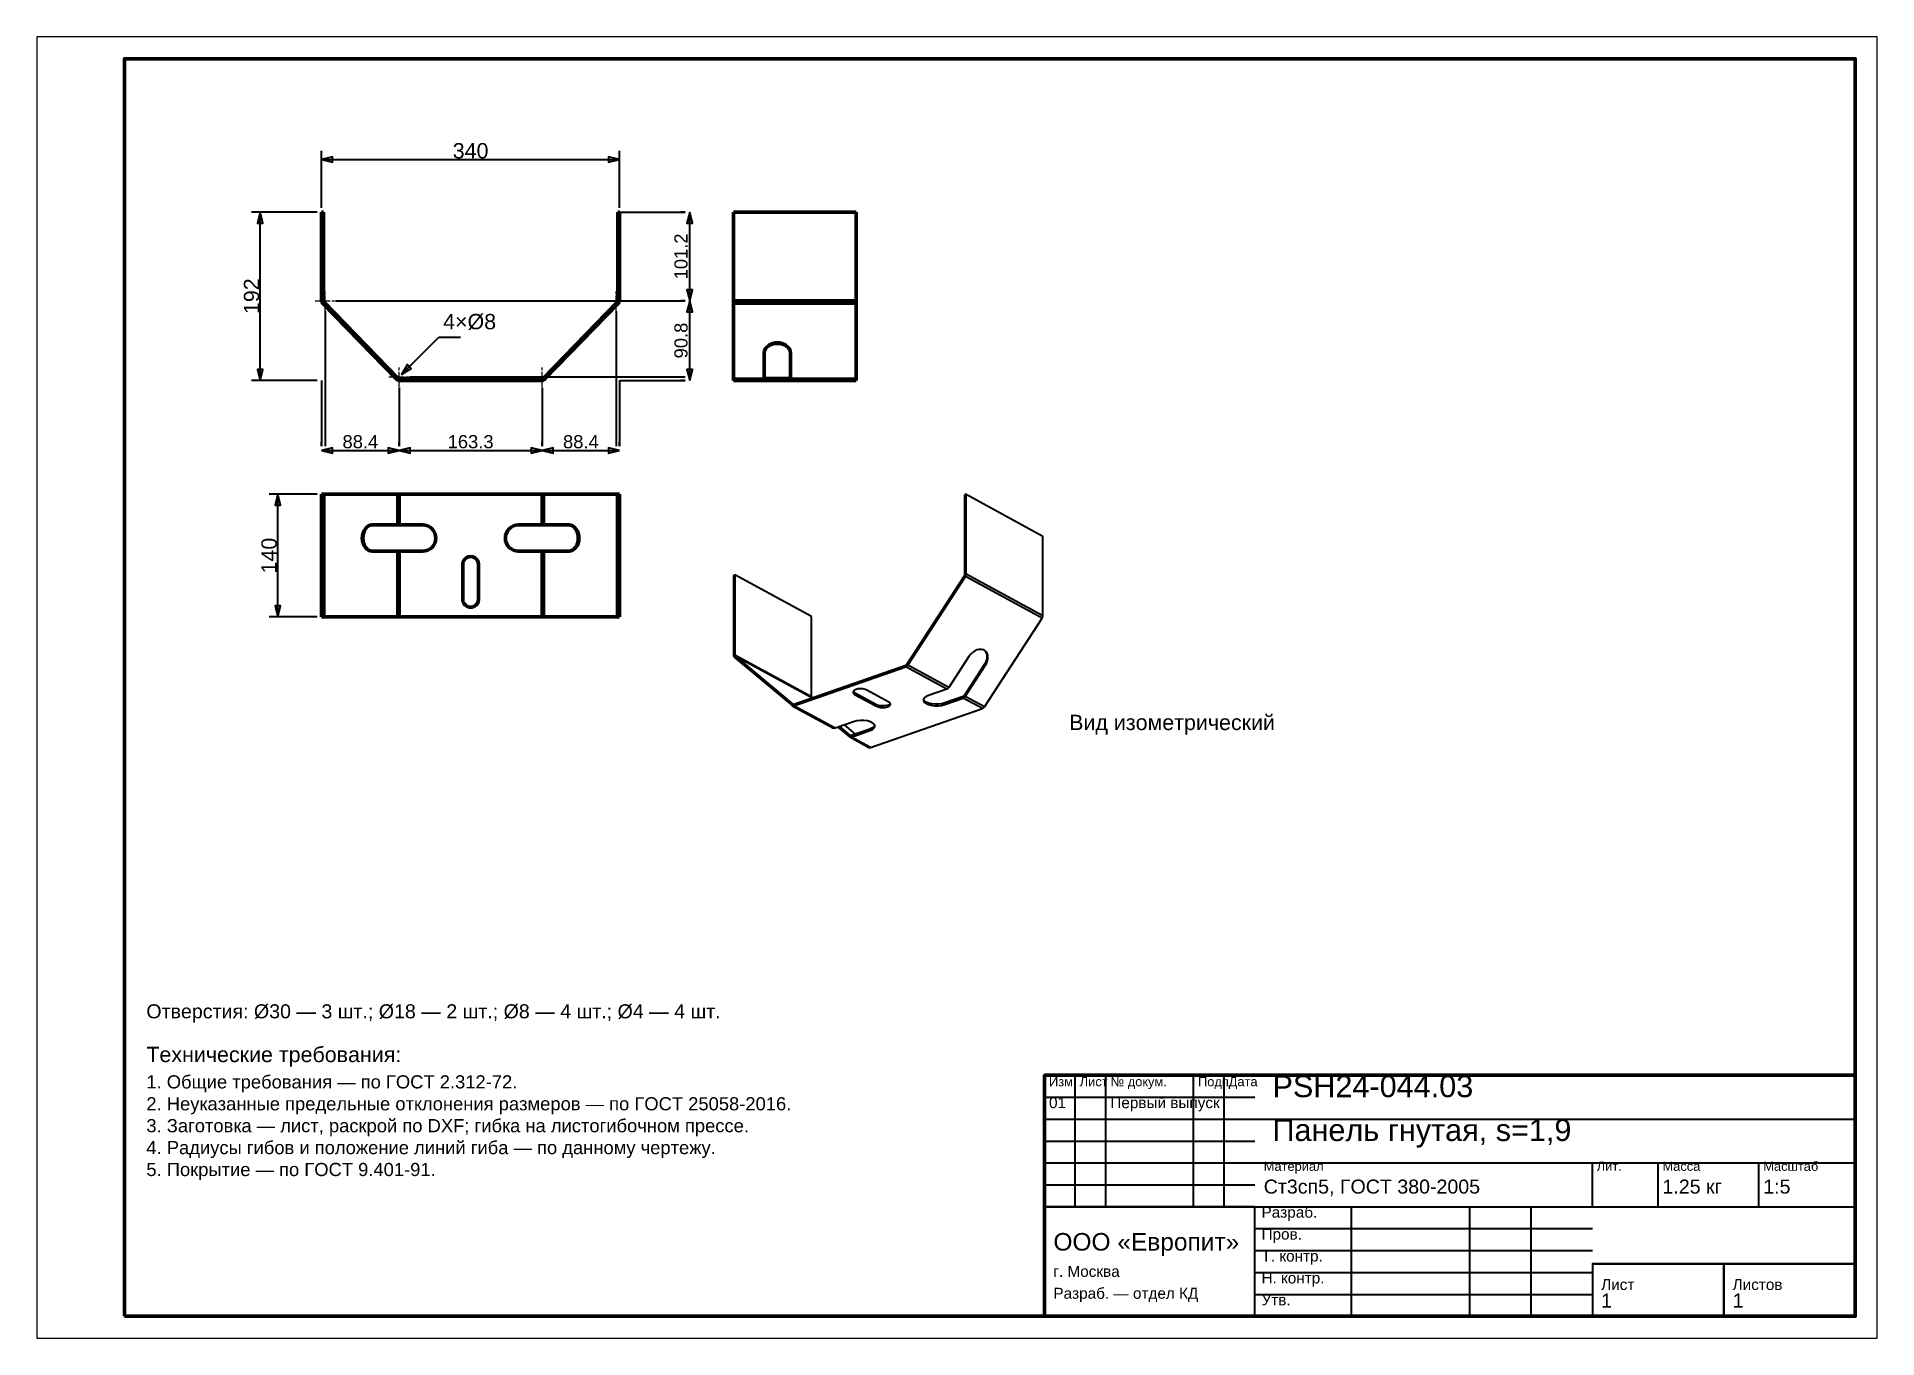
# Model space of a CAD drawing. Header units: millimetres. Extents: x 0 to 420, y 0 to 297.
import ezdxf
from ezdxf.enums import TextEntityAlignment as Align

# ---------------------------------------------------------------- set-up
doc = ezdxf.new("R2010")
doc.units = ezdxf.units.MM
doc.linetypes.add('CENTER', pattern=[5.08, 3.175, -0.635, 0.635, -0.635])
doc.linetypes.add('DASHED', pattern=[1.524, 1.27, -0.254])
doc.styles.add('GOST', font='Arial')

msp = doc.modelspace()

# ---------------------------------------------------------------- texts
at = {"color": 7, "style": 'GOST'}
for s, height, p in [('340', 3.5, (99, 271)), ('88.4', 3, (73.84, 204.6)), ('163.3', 3, (99, 204.6)), ('88.4', 3, (124.16, 204.6))]:
    msp.add_text(s, height=height, dxfattribs=at).set_placement(p, align=Align.MIDDLE)
for s, height, p in [('101.2', 3, (147, 246.88)), ('192', 3.5, (49, 237.8)), ('90.8', 3, (147, 227.68)), ('140', 3.5, (53, 178.6))]:
    msp.add_text(s, height=height, rotation=90, dxfattribs=at).set_placement(p, align=Align.MIDDLE)
msp.add_text('4×Ø8', height=3.5, dxfattribs=at).set_placement((92.72, 230.25))
at = {"color": 3, "style": 'GOST'}
for s, height, p in [('Вид изометрический', 3.5, (235.59, 138.78)), ('Технические требования:', 3.5, (25, 63)), ('1. Общие требования — по ГОСТ 2.312-72.', 3, (25, 57)), ('Изм.', 2.1, (231, 57.5)), ('Лист', 2.1, (238, 57.5)), ('№ докум.', 2.1, (245, 57.5)), ('Подп.', 2.1, (265, 57.5)), ('Дата', 2.1, (272, 57.5)), ('PSH24-044.03', 5, (282, 55)), ('2. Неуказанные предельные отклонения размеров — по ГОСТ 25058-2016.', 3, (25, 52)), ('01', 2.5, (231, 52.5)), ('Первый выпуск', 2.5, (245, 52.5)), ('3. Заготовка — лист, раскрой по DXF; гибка на листогибочном прессе.', 3, (25, 47)), ('Панель гнутая, s=1,9', 5, (282, 45)), ('4. Радиусы гибов и положение линий гиба — по данному чертежу.', 3, (25, 42)), ('5. Покрытие — по ГОСТ 9.401-91.', 3, (25, 37)), ('Материал', 2.1, (280, 38.2)), ('Лит.', 2.1, (356, 38.2)), ('Масса', 2.1, (371, 38.2)), ('Масштаб', 2.1, (394, 38.2)), ('Ст3сп5, ГОСТ 380-2005', 3.2, (280, 33)), ('1.25 кг', 3.2, (371, 33)), ('1:5', 3.2, (394, 33)), ('Разраб.', 2.5, (279.5, 27.5)), ('ООО «Европит»', 4, (232, 20)), ('Пров.', 2.5, (279.5, 22.5)), ('Т. контр.', 2.5, (279.5, 17.5)), ('г. Москва', 2.5, (232, 14)), ('Н. контр.', 2.5, (279.5, 12.5)), ('Лист', 2.5, (357, 11)), ('Листов', 2.5, (387, 11)), ('Разраб. — отдел КД', 2.5, (232, 9)), ('Утв.', 2.5, (279.5, 7.5)), ('1', 3.2, (357, 7)), ('1', 3.2, (387, 7))]:
    msp.add_text(s, height=height, dxfattribs=at).set_placement(p)
at = {"color": 6, "style": 'GOST'}
msp.add_text('Отверстия: Ø30 — 3 шт.; Ø18 — 2 шт.; Ø8 — 4 шт.; Ø4 — 4 шт.', height=3.2, dxfattribs=at).set_placement((25, 73))

# ---------------------------------------------------------------- linework, layer by layer
at = {"color": 7, "lineweight": 35}
for p, q in [((65, 258), (65, 271)), ((65, 269), (133, 269)), ((133, 258), (133, 271)), ((64, 257), (49, 257)), ((51, 218.6), (51, 257)), ((133, 257), (148, 257)), ((148, 257), (147, 257)), ((149, 236.76), (149, 257)), ((68.2, 236.76), (148, 236.76)), ((68.6, 236.76), (148, 236.76)), ((134.6, 236.76), (148, 236.76)), ((135, 236.76), (148, 236.76)), ((148, 236.76), (147, 236.76)), ((148, 236.76), (147, 236.76)), ((149, 218.6), (149, 236.76)), ((65.8, 234.36), (65.8, 203.6)), ((65.8, 233.96), (65.8, 203.6)), ((132.2, 234.36), (132.2, 203.6)), ((132.2, 233.96), (132.2, 203.6)), ((83.23, 219.97), (91.72, 228.45)), ((91.72, 228.45), (96.72, 228.45)), ((64, 218.6), (49, 218.6)), ((65, 218.6), (65, 203.6)), ((85.07, 219.4), (148, 219.4)), ((85.47, 219.4), (148, 219.4)), ((117.73, 219.4), (148, 219.4)), ((118.13, 219.4), (148, 219.4)), ((133, 218.6), (133, 203.6)), ((133, 218.6), (148, 218.6)), ((148, 218.6), (147, 218.6)), ((82.67, 217), (82.67, 203.6)), ((82.67, 216.6), (82.67, 203.6)), ((115.33, 217), (115.33, 203.6)), ((115.33, 216.6), (115.33, 203.6)), ((65, 203.6), (65, 204.6)), ((65, 202.6), (82.67, 202.6)), ((82.67, 203.6), (82.67, 204.6)), ((82.67, 203.6), (82.67, 204.6)), ((82.67, 202.6), (115.33, 202.6)), ((115.33, 203.6), (115.33, 204.6)), ((115.33, 203.6), (115.33, 204.6)), ((115.33, 202.6), (133, 202.6)), ((133, 203.6), (133, 204.6)), ((64, 192.6), (53, 192.6)), ((55, 164.6), (55, 192.6)), ((64, 164.6), (53, 164.6)), ((237, 30), (237, 60)), ((244, 30), (244, 60)), ((264, 30), (264, 60)), ((271, 30), (271, 60)), ((230, 55), (278, 55)), ((230, 50), (278, 50)), ((278, 50), (415, 50)), ((230, 45), (278, 45)), ((230, 40), (278, 40)), ((278, 40), (415, 40)), ((355, 30), (355, 40)), ((370, 30), (370, 40)), ((393, 30), (393, 40)), ((230, 35), (278, 35)), ((230, 30), (278, 30)), ((278, 30), (415, 30)), ((300, 5), (300, 30)), ((327, 5), (327, 30)), ((341, 5), (341, 30)), ((278, 25), (355, 25)), ((278, 20), (355, 20)), ((355, 17), (415, 17)), ((278, 15), (355, 15)), ((278, 10), (355, 10))]:
    msp.add_line(p, q, dxfattribs=at)
at = {"color": 1, "lineweight": 70}
for p, q in [((65, 236.76), (65, 257)), ((65, 257), (65.4, 257)), ((65.4, 257), (65.4, 236.76)), ((133, 257), (132.6, 257)), ((132.6, 236.76), (132.6, 257)), ((133, 257), (133, 236.76)), ((159, 257), (187, 257)), ((159, 257), (159, 236.76)), ((187, 257), (187, 236.76)), ((65.06, 236.46), (65, 236.76)), ((65.23, 236.2), (65.06, 236.46)), ((65.51, 236.48), (65.23, 236.2)), ((82.1, 218.84), (65.23, 236.2)), ((65.4, 236.76), (65.43, 236.61)), ((65.43, 236.61), (65.51, 236.48)), ((65.51, 236.48), (82.38, 219.12)), ((115.62, 219.12), (132.49, 236.48)), ((132.77, 236.2), (115.9, 218.84)), ((132.49, 236.48), (132.57, 236.61)), ((132.49, 236.48), (132.77, 236.2)), ((132.57, 236.61), (132.6, 236.76)), ((132.94, 236.46), (132.77, 236.2)), ((133, 236.76), (132.94, 236.46)), ((159, 236.76), (159, 236.72)), ((159, 236.76), (187, 236.76)), ((159, 236.72), (159, 236.67)), ((159, 236.67), (159, 236.63)), ((159, 236.63), (159, 236.59)), ((159, 236.59), (159, 236.54)), ((159, 236.54), (159, 236.5)), ((159, 236.5), (159, 236.46)), ((159, 236.46), (159, 236.42)), ((159, 236.42), (159, 236.38)), ((159, 236.38), (159, 236.34)), ((159, 236.34), (159, 236.31)), ((159, 236.31), (159, 236.27)), ((159, 236.27), (159, 236.24)), ((159, 236.24), (159, 236.2)), ((159, 236.2), (159, 218.84)), ((159, 236.2), (187, 236.2)), ((187, 236.76), (187, 236.72)), ((187, 236.72), (187, 236.67)), ((187, 236.67), (187, 236.63)), ((187, 236.63), (187, 236.59)), ((187, 236.59), (187, 236.54)), ((187, 236.54), (187, 236.5)), ((187, 236.5), (187, 236.46)), ((187, 236.46), (187, 236.42)), ((187, 236.42), (187, 236.38)), ((187, 236.38), (187, 236.34)), ((187, 236.34), (187, 236.31)), ((187, 236.31), (187, 236.27)), ((187, 236.27), (187, 236.24)), ((187, 236.24), (187, 236.2)), ((187, 236.2), (187, 218.84)), ((167.33, 226.68), (167.85, 226.87)), ((167.85, 226.87), (167.33, 226.68)), ((167.85, 226.87), (168.41, 227)), ((168.41, 227), (167.85, 226.87)), ((168.41, 227), (169, 227.04)), ((169, 227.04), (168.41, 227)), ((169, 227.04), (169.59, 227)), ((169.59, 227), (169, 227.04)), ((169.59, 227), (170.15, 226.87)), ((170.15, 226.87), (169.59, 227)), ((170.15, 226.87), (170.67, 226.68)), ((170.67, 226.68), (170.15, 226.87)), ((166, 224.89), (166.06, 225.31)), ((166.06, 225.31), (166, 224.89)), ((166, 224.89), (166, 218.84)), ((166.06, 225.31), (166.23, 225.71)), ((166.23, 225.71), (166.06, 225.31)), ((166.23, 225.71), (166.51, 226.08)), ((166.51, 226.08), (166.23, 225.71)), ((166.51, 226.08), (166.88, 226.41)), ((166.88, 226.41), (166.51, 226.08)), ((166.88, 226.41), (167.33, 226.68)), ((167.33, 226.68), (166.88, 226.41)), ((170.67, 226.68), (171.12, 226.41)), ((171.12, 226.41), (170.67, 226.68)), ((171.12, 226.41), (171.49, 226.08)), ((171.49, 226.08), (171.12, 226.41)), ((171.49, 226.08), (171.77, 225.71)), ((171.77, 225.71), (171.49, 226.08)), ((171.77, 225.71), (171.94, 225.31)), ((171.94, 225.31), (171.77, 225.71)), ((171.94, 225.31), (172, 224.89)), ((172, 224.89), (171.94, 225.31)), ((172, 218.84), (172, 224.89)), ((82.38, 219.12), (82.1, 218.84)), ((82.36, 218.66), (82.1, 218.84)), ((82.67, 218.6), (82.36, 218.66)), ((82.38, 219.12), (82.51, 219.03)), ((82.51, 219.03), (82.67, 219)), ((82.67, 219), (115.33, 219)), ((115.33, 218.6), (82.67, 218.6)), ((115.33, 219), (115.49, 219.03)), ((115.64, 218.66), (115.33, 218.6)), ((115.49, 219.03), (115.62, 219.12)), ((115.62, 219.12), (115.9, 218.84)), ((115.9, 218.84), (115.64, 218.66)), ((159, 218.84), (159, 218.81)), ((159, 218.84), (166, 218.84)), ((159, 218.81), (159, 218.78)), ((159, 218.78), (159, 218.75)), ((159, 218.75), (159, 218.73)), ((159, 218.73), (159, 218.7)), ((159, 218.7), (159, 218.68)), ((159, 218.68), (159, 218.66)), ((159, 218.66), (159, 218.65)), ((159, 218.65), (159, 218.63)), ((159, 218.63), (159, 218.62)), ((159, 218.62), (159, 218.61)), ((159, 218.61), (159, 218.61)), ((159, 218.61), (159, 218.6)), ((159, 218.6), (166, 218.6)), ((159, 218.6), (159, 218.6)), ((166.08, 219), (166, 219)), ((166, 218.84), (166, 218.81)), ((166, 218.81), (166, 218.78)), ((166, 218.78), (166, 218.75)), ((166, 218.75), (166, 218.73)), ((166, 218.73), (166, 218.7)), ((166, 218.7), (166, 218.68)), ((166, 218.68), (166, 218.66)), ((166, 218.66), (166, 218.65)), ((166, 218.65), (166, 218.63)), ((166, 218.63), (166, 218.62)), ((166, 218.62), (166, 218.61)), ((166, 218.61), (166, 218.61)), ((166, 218.61), (166, 218.6)), ((166, 218.6), (166.08, 218.6)), ((166, 218.6), (166, 218.6)), ((166.3, 219), (166.08, 219)), ((166.08, 218.6), (166.3, 218.6)), ((166.65, 219), (166.3, 219)), ((166.3, 218.6), (166.65, 218.6)), ((167.13, 219), (166.65, 219)), ((166.65, 218.6), (167.13, 218.6)), ((167.7, 219), (167.13, 219)), ((167.13, 218.6), (167.7, 218.6)), ((168.33, 219), (167.7, 219)), ((167.7, 218.6), (168.33, 218.6)), ((169, 219), (168.33, 219)), ((168.33, 218.6), (169, 218.6)), ((169.67, 219), (169, 219)), ((169, 218.6), (169.67, 218.6)), ((170.3, 219), (169.67, 219)), ((169.67, 218.6), (170.3, 218.6)), ((170.87, 219), (170.3, 219)), ((170.3, 218.6), (170.87, 218.6)), ((171.35, 219), (170.87, 219)), ((170.87, 218.6), (171.35, 218.6)), ((171.7, 219), (171.35, 219)), ((171.35, 218.6), (171.7, 218.6)), ((171.92, 219), (171.7, 219)), ((171.7, 218.6), (171.92, 218.6)), ((172, 219), (171.92, 219)), ((171.92, 218.6), (172, 218.6)), ((172, 218.81), (172, 218.84)), ((172, 218.84), (187, 218.84)), ((172, 218.78), (172, 218.81)), ((172, 218.75), (172, 218.78)), ((172, 218.73), (172, 218.75)), ((172, 218.7), (172, 218.73)), ((172, 218.68), (172, 218.7)), ((172, 218.66), (172, 218.68)), ((172, 218.65), (172, 218.66)), ((172, 218.63), (172, 218.65)), ((172, 218.62), (172, 218.63)), ((172, 218.61), (172, 218.62)), ((172, 218.6), (172, 218.61)), ((172, 218.61), (172, 218.61)), ((172, 218.6), (172, 218.6)), ((172, 218.6), (187, 218.6)), ((187, 218.84), (187, 218.81)), ((187, 218.81), (187, 218.78)), ((187, 218.78), (187, 218.75)), ((187, 218.75), (187, 218.73)), ((187, 218.73), (187, 218.7)), ((187, 218.7), (187, 218.68)), ((187, 218.68), (187, 218.66)), ((187, 218.66), (187, 218.65)), ((187, 218.65), (187, 218.63)), ((187, 218.63), (187, 218.62)), ((187, 218.62), (187, 218.61)), ((187, 218.61), (187, 218.61)), ((187, 218.61), (187, 218.6)), ((187, 218.6), (187, 218.6)), ((65, 192.6), (65, 164.6)), ((65, 192.6), (65.4, 192.6)), ((65.4, 192.6), (65.4, 164.6)), ((65.41, 192.6), (65.4, 192.6)), ((65.4, 192.6), (65.4, 192.6)), ((65.4, 192.6), (65.4, 192.6)), ((65.42, 192.6), (65.41, 192.6)), ((65.41, 192.6), (65.41, 192.6)), ((65.43, 192.6), (65.42, 192.6)), ((65.42, 192.6), (65.42, 192.6)), ((65.44, 192.6), (65.43, 192.6)), ((65.45, 192.6), (65.44, 192.6)), ((65.46, 192.6), (65.45, 192.6)), ((65.47, 192.6), (65.46, 192.6)), ((65.48, 192.6), (65.47, 192.6)), ((65.5, 192.6), (65.48, 192.6)), ((65.51, 192.6), (65.5, 192.6)), ((82.38, 192.6), (65.51, 192.6)), ((65.51, 164.6), (65.51, 192.6)), ((82.4, 192.6), (82.38, 192.6)), ((82.38, 185.6), (82.38, 192.6)), ((82.42, 192.6), (82.4, 192.6)), ((82.43, 192.6), (82.42, 192.6)), ((82.45, 192.6), (82.43, 192.6)), ((82.47, 192.6), (82.45, 192.6)), ((82.49, 192.6), (82.47, 192.6)), ((82.51, 192.6), (82.49, 192.6)), ((82.53, 192.6), (82.51, 192.6)), ((82.56, 192.6), (82.53, 192.6)), ((82.58, 192.6), (82.56, 192.6)), ((82.6, 192.6), (82.58, 192.6)), ((82.62, 192.6), (82.6, 192.6)), ((82.65, 192.6), (82.62, 192.6)), ((82.67, 192.6), (82.65, 192.6)), ((115.33, 192.6), (82.67, 192.6)), ((82.67, 185.6), (82.67, 192.6)), ((115.35, 192.6), (115.33, 192.6)), ((115.33, 185.6), (115.33, 192.6)), ((115.38, 192.6), (115.35, 192.6)), ((115.4, 192.6), (115.38, 192.6)), ((115.42, 192.6), (115.4, 192.6)), ((115.44, 192.6), (115.42, 192.6)), ((115.47, 192.6), (115.44, 192.6)), ((115.49, 192.6), (115.47, 192.6)), ((115.51, 192.6), (115.49, 192.6)), ((115.53, 192.6), (115.51, 192.6)), ((115.55, 192.6), (115.53, 192.6)), ((115.57, 192.6), (115.55, 192.6)), ((115.58, 192.6), (115.57, 192.6)), ((115.6, 192.6), (115.58, 192.6)), ((115.62, 192.6), (115.6, 192.6)), ((132.49, 192.6), (115.62, 192.6)), ((115.62, 185.6), (115.62, 192.6)), ((132.5, 192.6), (132.49, 192.6)), ((132.49, 164.6), (132.49, 192.6)), ((132.52, 192.6), (132.5, 192.6)), ((132.53, 192.6), (132.52, 192.6)), ((132.54, 192.6), (132.53, 192.6)), ((132.55, 192.6), (132.54, 192.6)), ((132.56, 192.6), (132.55, 192.6)), ((132.57, 192.6), (132.56, 192.6)), ((132.58, 192.6), (132.57, 192.6)), ((132.59, 192.6), (132.58, 192.6)), ((132.58, 192.6), (132.58, 192.6)), ((132.6, 192.6), (132.59, 192.6)), ((132.59, 192.6), (132.59, 192.6)), ((133, 192.6), (132.6, 192.6)), ((132.6, 164.6), (132.6, 192.6)), ((132.6, 192.6), (132.6, 192.6)), ((132.6, 192.6), (132.6, 192.6)), ((133, 164.6), (133, 192.6)), ((75.35, 185.09), (75.03, 184.72)), ((75.71, 185.37), (75.35, 185.09)), ((76.1, 185.54), (75.71, 185.37)), ((76.51, 185.6), (76.1, 185.54)), ((82.38, 185.6), (76.51, 185.6)), ((82.4, 185.6), (82.38, 185.6)), ((82.42, 185.6), (82.4, 185.6)), ((82.43, 185.6), (82.42, 185.6)), ((82.45, 185.6), (82.43, 185.6)), ((82.47, 185.6), (82.45, 185.6)), ((82.49, 185.6), (82.47, 185.6)), ((82.51, 185.6), (82.49, 185.6)), ((82.53, 185.6), (82.51, 185.6)), ((82.56, 185.6), (82.53, 185.6)), ((82.58, 185.6), (82.56, 185.6)), ((82.6, 185.6), (82.58, 185.6)), ((82.62, 185.6), (82.6, 185.6)), ((82.65, 185.6), (82.62, 185.6)), ((82.67, 185.6), (82.65, 185.6)), ((88.07, 185.6), (82.67, 185.6)), ((88.65, 185.54), (88.07, 185.6)), ((89.22, 185.37), (88.65, 185.54)), ((89.74, 185.09), (89.22, 185.37)), ((90.19, 184.72), (89.74, 185.09)), ((108.26, 185.09), (107.81, 184.72)), ((108.78, 185.37), (108.26, 185.09)), ((109.35, 185.54), (108.78, 185.37)), ((109.93, 185.6), (109.35, 185.54)), ((115.33, 185.6), (109.93, 185.6)), ((115.35, 185.6), (115.33, 185.6)), ((115.38, 185.6), (115.35, 185.6)), ((115.4, 185.6), (115.38, 185.6)), ((115.42, 185.6), (115.4, 185.6)), ((115.44, 185.6), (115.42, 185.6)), ((115.47, 185.6), (115.44, 185.6)), ((115.49, 185.6), (115.47, 185.6)), ((115.51, 185.6), (115.49, 185.6)), ((115.53, 185.6), (115.51, 185.6)), ((115.55, 185.6), (115.53, 185.6)), ((115.57, 185.6), (115.55, 185.6)), ((115.58, 185.6), (115.57, 185.6)), ((115.6, 185.6), (115.58, 185.6)), ((115.62, 185.6), (115.6, 185.6)), ((121.49, 185.6), (115.62, 185.6)), ((121.9, 185.54), (121.49, 185.6)), ((122.29, 185.37), (121.9, 185.54)), ((122.65, 185.09), (122.29, 185.37)), ((122.97, 184.72), (122.65, 185.09)), ((74.46, 183.19), (74.42, 182.6)), ((74.42, 182.6), (74.46, 182.01)), ((74.58, 183.75), (74.46, 183.19)), ((74.46, 182.01), (74.58, 181.45)), ((74.77, 184.27), (74.58, 183.75)), ((74.58, 181.45), (74.77, 180.93)), ((75.03, 184.72), (74.77, 184.27)), ((74.77, 180.93), (75.03, 180.48)), ((90.56, 184.27), (90.19, 184.72)), ((90.19, 180.48), (90.56, 180.93)), ((90.84, 183.75), (90.56, 184.27)), ((90.56, 180.93), (90.84, 181.45)), ((91.01, 183.19), (90.84, 183.75)), ((90.84, 181.45), (91.01, 182.01)), ((91.07, 182.6), (91.01, 183.19)), ((91.01, 182.01), (91.07, 182.6)), ((106.99, 183.19), (106.93, 182.6)), ((106.93, 182.6), (106.99, 182.01)), ((107.16, 183.75), (106.99, 183.19)), ((106.99, 182.01), (107.16, 181.45)), ((107.44, 184.27), (107.16, 183.75)), ((107.16, 181.45), (107.44, 180.93)), ((107.81, 184.72), (107.44, 184.27)), ((107.44, 180.93), (107.81, 180.48)), ((123.23, 184.27), (122.97, 184.72)), ((122.97, 180.48), (123.23, 180.93)), ((123.42, 183.75), (123.23, 184.27)), ((123.23, 180.93), (123.42, 181.45)), ((123.54, 183.19), (123.42, 183.75)), ((123.42, 181.45), (123.54, 182.01)), ((123.58, 182.6), (123.54, 183.19)), ((123.54, 182.01), (123.58, 182.6)), ((75.03, 180.48), (75.35, 180.11)), ((75.35, 180.11), (75.71, 179.83)), ((75.71, 179.83), (76.1, 179.66)), ((76.1, 179.66), (76.51, 179.6)), ((76.51, 179.6), (82.38, 179.6)), ((82.38, 179.6), (82.4, 179.6)), ((82.38, 164.6), (82.38, 179.6)), ((82.4, 179.6), (82.42, 179.6)), ((82.42, 179.6), (82.43, 179.6)), ((82.43, 179.6), (82.45, 179.6)), ((82.45, 179.6), (82.47, 179.6)), ((82.47, 179.6), (82.49, 179.6)), ((82.49, 179.6), (82.51, 179.6)), ((82.51, 179.6), (82.53, 179.6)), ((82.53, 179.6), (82.56, 179.6)), ((82.56, 179.6), (82.58, 179.6)), ((82.58, 179.6), (82.6, 179.6)), ((82.6, 179.6), (82.62, 179.6)), ((82.62, 179.6), (82.65, 179.6)), ((82.65, 179.6), (82.67, 179.6)), ((82.67, 179.6), (88.07, 179.6)), ((82.67, 164.6), (82.67, 179.6)), ((88.07, 179.6), (88.65, 179.66)), ((88.65, 179.66), (89.22, 179.83)), ((89.22, 179.83), (89.74, 180.11)), ((89.74, 180.11), (90.19, 180.48)), ((97.26, 177.07), (97.2, 176.6)), ((97.2, 176.6), (97.2, 168.6)), ((97.44, 177.5), (97.26, 177.07)), ((97.73, 177.87), (97.44, 177.5)), ((98.1, 178.16), (97.73, 177.87)), ((98.53, 178.34), (98.1, 178.16)), ((99, 178.4), (98.53, 178.34)), ((99.47, 178.34), (99, 178.4)), ((99.9, 178.16), (99.47, 178.34)), ((100.27, 177.87), (99.9, 178.16)), ((100.56, 177.5), (100.27, 177.87)), ((100.74, 177.07), (100.56, 177.5)), ((100.8, 176.6), (100.74, 177.07)), ((100.8, 168.6), (100.8, 176.6)), ((107.81, 180.48), (108.26, 180.11)), ((108.26, 180.11), (108.78, 179.83)), ((108.78, 179.83), (109.35, 179.66)), ((109.35, 179.66), (109.93, 179.6)), ((109.93, 179.6), (115.33, 179.6)), ((115.33, 179.6), (115.35, 179.6)), ((115.33, 164.6), (115.33, 179.6)), ((115.35, 179.6), (115.38, 179.6)), ((115.38, 179.6), (115.4, 179.6)), ((115.4, 179.6), (115.42, 179.6)), ((115.42, 179.6), (115.44, 179.6)), ((115.44, 179.6), (115.47, 179.6)), ((115.47, 179.6), (115.49, 179.6)), ((115.49, 179.6), (115.51, 179.6)), ((115.51, 179.6), (115.53, 179.6)), ((115.53, 179.6), (115.55, 179.6)), ((115.55, 179.6), (115.57, 179.6)), ((115.57, 179.6), (115.58, 179.6)), ((115.58, 179.6), (115.6, 179.6)), ((115.6, 179.6), (115.62, 179.6)), ((115.62, 179.6), (121.49, 179.6)), ((115.62, 164.6), (115.62, 179.6)), ((121.49, 179.6), (121.9, 179.66)), ((121.9, 179.66), (122.29, 179.83)), ((122.29, 179.83), (122.65, 180.11)), ((122.65, 180.11), (122.97, 180.48)), ((97.2, 168.6), (97.26, 168.13)), ((97.26, 168.13), (97.44, 167.7)), ((100.56, 167.7), (100.74, 168.13)), ((100.74, 168.13), (100.8, 168.6)), ((65, 164.6), (65.4, 164.6)), ((65.4, 164.6), (65.4, 164.6)), ((65.4, 164.6), (65.4, 164.6)), ((65.4, 164.6), (65.41, 164.6)), ((65.41, 164.6), (65.41, 164.6)), ((65.41, 164.6), (65.42, 164.6)), ((65.42, 164.6), (65.42, 164.6)), ((65.42, 164.6), (65.43, 164.6)), ((65.43, 164.6), (65.44, 164.6)), ((65.44, 164.6), (65.45, 164.6)), ((65.45, 164.6), (65.46, 164.6)), ((65.46, 164.6), (65.47, 164.6)), ((65.47, 164.6), (65.48, 164.6)), ((65.48, 164.6), (65.5, 164.6)), ((65.5, 164.6), (65.51, 164.6)), ((65.51, 164.6), (82.38, 164.6)), ((82.38, 164.6), (82.4, 164.6)), ((82.4, 164.6), (82.42, 164.6)), ((82.42, 164.6), (82.43, 164.6)), ((82.43, 164.6), (82.45, 164.6)), ((82.45, 164.6), (82.47, 164.6)), ((82.47, 164.6), (82.49, 164.6)), ((82.49, 164.6), (82.51, 164.6)), ((82.51, 164.6), (82.53, 164.6)), ((82.53, 164.6), (82.56, 164.6)), ((82.56, 164.6), (82.58, 164.6)), ((82.58, 164.6), (82.6, 164.6)), ((82.6, 164.6), (82.62, 164.6)), ((82.62, 164.6), (82.65, 164.6)), ((82.65, 164.6), (82.67, 164.6)), ((82.67, 164.6), (115.33, 164.6)), ((97.44, 167.7), (97.73, 167.33)), ((97.73, 167.33), (98.1, 167.04)), ((98.1, 167.04), (98.53, 166.86)), ((98.53, 166.86), (99, 166.8)), ((99, 166.8), (99.47, 166.86)), ((99.47, 166.86), (99.9, 167.04)), ((99.9, 167.04), (100.27, 167.33)), ((100.27, 167.33), (100.56, 167.7)), ((115.33, 164.6), (115.35, 164.6)), ((115.35, 164.6), (115.38, 164.6)), ((115.38, 164.6), (115.4, 164.6)), ((115.4, 164.6), (115.42, 164.6)), ((115.42, 164.6), (115.44, 164.6)), ((115.44, 164.6), (115.47, 164.6)), ((115.47, 164.6), (115.49, 164.6)), ((115.49, 164.6), (115.51, 164.6)), ((115.51, 164.6), (115.53, 164.6)), ((115.53, 164.6), (115.55, 164.6)), ((115.55, 164.6), (115.57, 164.6)), ((115.57, 164.6), (115.58, 164.6)), ((115.58, 164.6), (115.6, 164.6)), ((115.6, 164.6), (115.62, 164.6)), ((115.62, 164.6), (132.49, 164.6)), ((132.49, 164.6), (132.5, 164.6)), ((132.5, 164.6), (132.52, 164.6)), ((132.52, 164.6), (132.53, 164.6)), ((132.53, 164.6), (132.54, 164.6)), ((132.54, 164.6), (132.55, 164.6)), ((132.55, 164.6), (132.56, 164.6)), ((132.56, 164.6), (132.57, 164.6)), ((132.57, 164.6), (132.58, 164.6)), ((132.58, 164.6), (132.58, 164.6)), ((132.58, 164.6), (132.59, 164.6)), ((132.59, 164.6), (132.59, 164.6)), ((132.59, 164.6), (132.6, 164.6)), ((133, 164.6), (132.6, 164.6)), ((132.6, 164.6), (132.6, 164.6)), ((132.6, 164.6), (132.6, 164.6))]:
    msp.add_line(p, q, dxfattribs=at)
at = {"color": 5, "linetype": 'DASHED', "lineweight": 35}
for p, q in [((65, 257), (65.4, 257)), ((65, 236.76), (65, 257)), ((65.4, 236.76), (65.4, 257)), ((132.6, 257), (132.6, 236.76)), ((133, 257), (132.6, 257)), ((133, 257), (133, 236.76)), ((159, 257), (187, 257)), ((159, 257), (159, 236.76)), ((159, 236.76), (159, 257)), ((187, 257), (159, 257)), ((187, 257), (159, 257)), ((159, 236.76), (159, 257)), ((187, 257), (187, 236.76)), ((187, 236.76), (187, 257)), ((187, 236.76), (187, 257)), ((65.06, 236.46), (65, 236.76)), ((65.23, 236.2), (65.06, 236.46)), ((82.1, 218.84), (65.23, 236.2)), ((65.43, 236.61), (65.4, 236.76)), ((65.51, 236.48), (65.43, 236.61)), ((82.38, 219.12), (65.51, 236.48)), ((132.49, 236.48), (115.62, 219.12)), ((132.77, 236.2), (115.9, 218.84)), ((132.57, 236.61), (132.49, 236.48)), ((132.6, 236.76), (132.57, 236.61)), ((132.94, 236.46), (132.77, 236.2)), ((133, 236.76), (132.94, 236.46)), ((159, 236.72), (159, 236.76)), ((159, 236.76), (159, 236.74)), ((159, 236.74), (159, 236.76)), ((159, 236.74), (159, 236.72)), ((159, 236.72), (159, 236.74)), ((159, 236.67), (159, 236.72)), ((159, 236.72), (159, 236.7)), ((159, 236.7), (159, 236.72)), ((159, 236.7), (159, 236.67)), ((159, 236.67), (159, 236.7)), ((159, 236.63), (159, 236.67)), ((159, 236.67), (159, 236.65)), ((159, 236.65), (159, 236.67)), ((159, 236.65), (159, 236.63)), ((159, 236.63), (159, 236.65)), ((159, 236.59), (159, 236.63)), ((159, 236.63), (159, 236.61)), ((159, 236.61), (159, 236.63)), ((159, 236.61), (159, 236.59)), ((159, 236.59), (159, 236.61)), ((159, 236.54), (159, 236.59)), ((159, 236.59), (159, 236.57)), ((159, 236.57), (159, 236.59)), ((159, 236.57), (159, 236.55)), ((159, 236.55), (159, 236.57)), ((159, 236.55), (159, 236.53)), ((159, 236.53), (159, 236.55)), ((159, 236.5), (159, 236.54)), ((159, 236.53), (159, 236.52)), ((159, 236.52), (159, 236.53)), ((159, 236.52), (159, 236.5)), ((159, 236.5), (159, 236.52)), ((159, 236.46), (159, 236.5)), ((159, 236.5), (159, 236.48)), ((159, 236.48), (159, 236.5)), ((159, 236.48), (159, 219.12)), ((159, 236.48), (159, 236.2)), ((159, 219.12), (159, 236.48)), ((159, 236.48), (159, 236.2)), ((159, 236.42), (159, 236.46)), ((159, 236.38), (159, 236.42)), ((159, 236.34), (159, 236.38)), ((159, 236.31), (159, 236.34)), ((159, 236.27), (159, 236.31)), ((159, 236.24), (159, 236.27)), ((159, 236.2), (159, 236.24)), ((159, 218.84), (159, 236.2)), ((187, 236.72), (187, 236.76)), ((187, 236.74), (187, 236.76)), ((187, 236.76), (187, 236.74)), ((187, 236.72), (187, 236.74)), ((187, 236.74), (187, 236.72)), ((187, 236.67), (187, 236.72)), ((187, 236.7), (187, 236.72)), ((187, 236.72), (187, 236.7)), ((187, 236.67), (187, 236.7)), ((187, 236.7), (187, 236.67)), ((187, 236.63), (187, 236.67)), ((187, 236.65), (187, 236.67)), ((187, 236.67), (187, 236.65)), ((187, 236.63), (187, 236.65)), ((187, 236.65), (187, 236.63)), ((187, 236.59), (187, 236.63)), ((187, 236.61), (187, 236.63)), ((187, 236.63), (187, 236.61)), ((187, 236.59), (187, 236.61)), ((187, 236.61), (187, 236.59)), ((187, 236.54), (187, 236.59)), ((187, 236.57), (187, 236.59)), ((187, 236.59), (187, 236.57)), ((187, 236.55), (187, 236.57)), ((187, 236.57), (187, 236.55)), ((187, 236.53), (187, 236.55)), ((187, 236.55), (187, 236.53)), ((187, 236.5), (187, 236.54)), ((187, 236.52), (187, 236.53)), ((187, 236.53), (187, 236.52)), ((187, 236.5), (187, 236.52)), ((187, 236.52), (187, 236.5)), ((187, 236.46), (187, 236.5)), ((187, 236.48), (187, 236.5)), ((187, 236.5), (187, 236.48)), ((187, 219.12), (187, 236.48)), ((187, 236.2), (187, 236.48)), ((187, 236.48), (187, 219.12)), ((187, 236.2), (187, 236.48)), ((187, 236.42), (187, 236.46)), ((187, 236.38), (187, 236.42)), ((187, 236.34), (187, 236.38)), ((187, 236.31), (187, 236.34)), ((187, 236.27), (187, 236.31)), ((187, 236.24), (187, 236.27)), ((187, 236.2), (187, 236.24)), ((187, 218.84), (187, 236.2)), ((74.15, 227.02), (74.13, 227.04)), ((74.13, 227.04), (74.15, 227.02)), ((74.19, 226.98), (74.15, 227.02)), ((74.15, 227.02), (74.19, 226.98)), ((74.25, 226.92), (74.19, 226.98)), ((74.19, 226.98), (74.25, 226.92)), ((74.34, 226.82), (74.25, 226.92)), ((74.25, 226.92), (74.34, 226.82)), ((74.45, 226.71), (74.34, 226.82)), ((74.34, 226.82), (74.45, 226.71)), ((74.43, 227.3), (74.42, 227.32)), ((74.42, 227.32), (74.43, 227.3)), ((74.47, 227.26), (74.43, 227.3)), ((74.43, 227.3), (74.47, 227.26)), ((74.54, 227.2), (74.47, 227.26)), ((74.47, 227.26), (74.54, 227.2)), ((74.63, 227.1), (74.54, 227.2)), ((74.54, 227.2), (74.63, 227.1)), ((74.74, 226.99), (74.63, 227.1)), ((74.63, 227.1), (74.74, 226.99)), ((74.88, 226.85), (74.74, 226.99)), ((74.74, 226.99), (74.88, 226.85)), ((75.03, 226.69), (74.88, 226.85)), ((74.88, 226.85), (75.03, 226.69)), ((122.97, 226.69), (123.12, 226.85)), ((123.12, 226.85), (122.97, 226.69)), ((123.12, 226.85), (123.26, 226.99)), ((123.26, 226.99), (123.12, 226.85)), ((123.26, 226.99), (123.37, 227.1)), ((123.37, 227.1), (123.26, 226.99)), ((123.37, 227.1), (123.46, 227.2)), ((123.46, 227.2), (123.37, 227.1)), ((123.46, 227.2), (123.53, 227.26)), ((123.53, 227.26), (123.46, 227.2)), ((123.53, 227.26), (123.57, 227.3)), ((123.57, 227.3), (123.53, 227.26)), ((123.55, 226.71), (123.66, 226.82)), ((123.66, 226.82), (123.55, 226.71)), ((123.57, 227.3), (123.58, 227.32)), ((123.58, 227.32), (123.57, 227.3)), ((123.66, 226.82), (123.75, 226.92)), ((123.75, 226.92), (123.66, 226.82)), ((123.75, 226.92), (123.81, 226.98)), ((123.81, 226.98), (123.75, 226.92)), ((123.81, 226.98), (123.85, 227.02)), ((123.85, 227.02), (123.81, 226.98)), ((123.85, 227.02), (123.87, 227.04)), ((123.87, 227.04), (123.85, 227.02)), ((167.33, 226.95), (166.88, 226.69)), ((166.88, 226.69), (167.33, 226.95)), ((167.85, 227.15), (167.33, 226.95)), ((167.33, 226.95), (167.85, 227.15)), ((168.41, 227.28), (167.85, 227.15)), ((167.85, 227.15), (168.41, 227.28)), ((169, 227.32), (168.41, 227.28)), ((168.41, 227.28), (169, 227.32)), ((169.59, 227.28), (169, 227.32)), ((169, 227.32), (169.59, 227.28)), ((170.15, 227.15), (169.59, 227.28)), ((169.59, 227.28), (170.15, 227.15)), ((170.67, 226.95), (170.15, 227.15)), ((170.15, 227.15), (170.67, 226.95)), ((171.12, 226.69), (170.67, 226.95)), ((170.67, 226.95), (171.12, 226.69)), ((74.59, 226.57), (74.45, 226.71)), ((74.45, 226.71), (74.59, 226.57)), ((74.75, 226.41), (74.59, 226.57)), ((74.59, 226.57), (74.75, 226.41)), ((74.92, 226.23), (74.75, 226.41)), ((74.75, 226.41), (74.92, 226.23)), ((75.11, 226.03), (74.92, 226.23)), ((74.92, 226.23), (75.11, 226.03)), ((75.21, 226.51), (75.03, 226.69)), ((75.03, 226.69), (75.21, 226.51)), ((75.32, 225.82), (75.11, 226.03)), ((75.11, 226.03), (75.32, 225.82)), ((75.4, 226.31), (75.21, 226.51)), ((75.21, 226.51), (75.4, 226.31)), ((75.53, 225.6), (75.32, 225.82)), ((75.32, 225.82), (75.53, 225.6)), ((75.6, 226.1), (75.4, 226.31)), ((75.4, 226.31), (75.6, 226.1)), ((75.76, 225.36), (75.53, 225.6)), ((75.53, 225.6), (75.76, 225.36)), ((75.82, 225.88), (75.6, 226.1)), ((75.6, 226.1), (75.82, 225.88)), ((75.99, 225.13), (75.76, 225.36)), ((75.76, 225.36), (75.99, 225.13)), ((76.05, 225.64), (75.82, 225.88)), ((75.82, 225.88), (76.05, 225.64)), ((76.22, 224.89), (75.99, 225.13)), ((75.99, 225.13), (76.22, 224.89)), ((76.28, 225.41), (76.05, 225.64)), ((76.05, 225.64), (76.28, 225.41)), ((76.22, 224.89), (82.1, 218.84)), ((82.1, 218.84), (76.22, 224.89)), ((76.51, 225.16), (76.28, 225.41)), ((76.28, 225.41), (76.51, 225.16)), ((82.38, 219.12), (76.51, 225.16)), ((76.51, 225.16), (82.38, 219.12)), ((115.62, 219.12), (121.49, 225.16)), ((121.49, 225.16), (115.62, 219.12)), ((121.78, 224.89), (115.9, 218.84)), ((115.9, 218.84), (121.78, 224.89)), ((121.49, 225.16), (121.72, 225.41)), ((121.72, 225.41), (121.49, 225.16)), ((121.72, 225.41), (121.95, 225.64)), ((121.95, 225.64), (121.72, 225.41)), ((121.78, 224.89), (122.01, 225.13)), ((122.01, 225.13), (121.78, 224.89)), ((121.95, 225.64), (122.18, 225.88)), ((122.18, 225.88), (121.95, 225.64)), ((122.01, 225.13), (122.24, 225.36)), ((122.24, 225.36), (122.01, 225.13)), ((122.18, 225.88), (122.4, 226.1)), ((122.4, 226.1), (122.18, 225.88)), ((122.24, 225.36), (122.47, 225.6)), ((122.47, 225.6), (122.24, 225.36)), ((122.4, 226.1), (122.6, 226.31)), ((122.6, 226.31), (122.4, 226.1)), ((122.47, 225.6), (122.68, 225.82)), ((122.68, 225.82), (122.47, 225.6)), ((122.6, 226.31), (122.79, 226.51)), ((122.79, 226.51), (122.6, 226.31)), ((122.68, 225.82), (122.89, 226.03)), ((122.89, 226.03), (122.68, 225.82)), ((122.79, 226.51), (122.97, 226.69)), ((122.97, 226.69), (122.79, 226.51)), ((122.89, 226.03), (123.08, 226.23)), ((123.08, 226.23), (122.89, 226.03)), ((123.08, 226.23), (123.25, 226.41)), ((123.25, 226.41), (123.08, 226.23)), ((123.25, 226.41), (123.41, 226.57)), ((123.41, 226.57), (123.25, 226.41)), ((123.41, 226.57), (123.55, 226.71)), ((123.55, 226.71), (123.41, 226.57)), ((166.06, 225.58), (166, 225.16)), ((166, 225.16), (166.06, 225.58)), ((166, 224.89), (166, 225.16)), ((166, 225.16), (166, 219.12)), ((166, 224.89), (166, 225.16)), ((166, 219.12), (166, 225.16)), ((166, 218.84), (166, 224.89)), ((166.23, 225.99), (166.06, 225.58)), ((166.06, 225.58), (166.23, 225.99)), ((166.51, 226.36), (166.23, 225.99)), ((166.23, 225.99), (166.51, 226.36)), ((166.88, 226.69), (166.51, 226.36)), ((166.51, 226.36), (166.88, 226.69)), ((171.49, 226.36), (171.12, 226.69)), ((171.12, 226.69), (171.49, 226.36)), ((171.77, 225.99), (171.49, 226.36)), ((171.49, 226.36), (171.77, 225.99)), ((171.94, 225.58), (171.77, 225.99)), ((171.77, 225.99), (171.94, 225.58)), ((172, 225.16), (171.94, 225.58)), ((171.94, 225.58), (172, 225.16)), ((172, 224.89), (172, 225.16)), ((172, 219.12), (172, 225.16)), ((172, 224.89), (172, 225.16)), ((172, 225.16), (172, 219.12)), ((172, 224.89), (172, 218.84)), ((82.1, 218.84), (82.36, 218.66)), ((82.36, 218.66), (82.1, 218.84)), ((82.36, 218.66), (82.1, 218.84)), ((82.36, 218.66), (82.67, 218.6)), ((82.67, 218.6), (82.36, 218.66)), ((82.67, 218.6), (82.36, 218.66)), ((82.51, 219.03), (82.38, 219.12)), ((82.38, 219.12), (82.51, 219.03)), ((82.51, 219.03), (82.38, 219.12)), ((82.67, 219), (82.51, 219.03)), ((82.51, 219.03), (82.67, 219)), ((82.67, 219), (82.51, 219.03)), ((88.07, 219), (82.67, 219)), ((82.67, 219), (88.07, 219)), ((115.33, 219), (82.67, 219)), ((82.67, 218.6), (88.07, 218.6)), ((88.07, 218.6), (82.67, 218.6)), ((115.33, 218.6), (82.67, 218.6)), ((88.07, 219), (88.4, 219)), ((88.4, 219), (88.07, 219)), ((88.07, 218.6), (88.4, 218.6)), ((88.4, 218.6), (88.07, 218.6)), ((88.4, 219), (88.74, 219)), ((88.74, 219), (88.4, 219)), ((88.4, 218.6), (88.74, 218.6)), ((88.74, 218.6), (88.4, 218.6)), ((88.74, 219), (89.06, 219)), ((89.06, 219), (88.74, 219)), ((88.74, 218.6), (89.06, 218.6)), ((89.06, 218.6), (88.74, 218.6)), ((89.06, 219), (89.37, 219)), ((89.37, 219), (89.06, 219)), ((89.06, 218.6), (89.37, 218.6)), ((89.37, 218.6), (89.06, 218.6)), ((89.37, 219), (89.67, 219)), ((89.67, 219), (89.37, 219)), ((89.37, 218.6), (89.67, 218.6)), ((89.67, 218.6), (89.37, 218.6)), ((89.67, 219), (89.94, 219)), ((89.94, 219), (89.67, 219)), ((89.67, 218.6), (89.94, 218.6)), ((89.94, 218.6), (89.67, 218.6)), ((89.94, 219), (90.19, 219)), ((90.19, 219), (89.94, 219)), ((89.94, 218.6), (90.19, 218.6)), ((90.19, 218.6), (89.94, 218.6)), ((90.19, 219), (90.41, 219)), ((90.41, 219), (90.19, 219)), ((90.19, 218.6), (90.41, 218.6)), ((90.41, 218.6), (90.19, 218.6)), ((90.41, 219), (90.61, 219)), ((90.61, 219), (90.41, 219)), ((90.41, 218.6), (90.61, 218.6)), ((90.61, 218.6), (90.41, 218.6)), ((90.61, 219), (90.77, 219)), ((90.77, 219), (90.61, 219)), ((90.61, 218.6), (90.77, 218.6)), ((90.77, 218.6), (90.61, 218.6)), ((90.77, 219), (90.9, 219)), ((90.9, 219), (90.77, 219)), ((90.77, 218.6), (90.9, 218.6)), ((90.9, 218.6), (90.77, 218.6)), ((90.9, 219), (90.99, 219)), ((90.99, 219), (90.9, 219)), ((90.9, 218.6), (90.99, 218.6)), ((90.99, 218.6), (90.9, 218.6)), ((90.99, 219), (91.05, 219)), ((91.05, 219), (90.99, 219)), ((90.99, 218.6), (91.05, 218.6)), ((91.05, 218.6), (90.99, 218.6)), ((91.05, 219), (91.07, 219)), ((91.07, 219), (91.05, 219)), ((91.05, 218.6), (91.07, 218.6)), ((91.07, 218.6), (91.05, 218.6)), ((97.2, 218.6), (97.2, 219)), ((97.2, 219), (97.25, 219)), ((97.25, 219), (97.2, 219)), ((97.2, 218.6), (97.2, 219)), ((97.25, 218.6), (97.2, 218.6)), ((97.2, 218.6), (97.25, 218.6)), ((97.25, 219), (97.38, 219)), ((97.38, 219), (97.25, 219)), ((97.38, 218.6), (97.25, 218.6)), ((97.25, 218.6), (97.38, 218.6)), ((97.38, 219), (97.59, 219)), ((97.59, 219), (97.38, 219)), ((97.59, 218.6), (97.38, 218.6)), ((97.38, 218.6), (97.59, 218.6)), ((97.59, 219), (97.88, 219)), ((97.88, 219), (97.59, 219)), ((97.88, 218.6), (97.59, 218.6)), ((97.59, 218.6), (97.88, 218.6)), ((97.88, 219), (98.22, 219)), ((98.22, 219), (97.88, 219)), ((98.22, 218.6), (97.88, 218.6)), ((97.88, 218.6), (98.22, 218.6)), ((98.22, 219), (98.6, 219)), ((98.6, 219), (98.22, 219)), ((98.6, 218.6), (98.22, 218.6)), ((98.22, 218.6), (98.6, 218.6)), ((98.6, 219), (99, 219)), ((99, 219), (98.6, 219)), ((99, 218.6), (98.6, 218.6)), ((98.6, 218.6), (99, 218.6)), ((99, 219), (99.4, 219)), ((99.4, 219), (99, 219)), ((99.4, 218.6), (99, 218.6)), ((99, 218.6), (99.4, 218.6)), ((99.4, 219), (99.78, 219)), ((99.78, 219), (99.4, 219)), ((99.78, 218.6), (99.4, 218.6)), ((99.4, 218.6), (99.78, 218.6)), ((99.78, 219), (100.12, 219)), ((100.12, 219), (99.78, 219)), ((100.12, 218.6), (99.78, 218.6)), ((99.78, 218.6), (100.12, 218.6)), ((100.12, 219), (100.41, 219)), ((100.41, 219), (100.12, 219)), ((100.41, 218.6), (100.12, 218.6)), ((100.12, 218.6), (100.41, 218.6)), ((100.41, 219), (100.62, 219)), ((100.62, 219), (100.41, 219)), ((100.62, 218.6), (100.41, 218.6)), ((100.41, 218.6), (100.62, 218.6)), ((100.62, 219), (100.75, 219)), ((100.75, 219), (100.62, 219)), ((100.75, 218.6), (100.62, 218.6)), ((100.62, 218.6), (100.75, 218.6)), ((100.75, 219), (100.8, 219)), ((100.8, 219), (100.75, 219)), ((100.8, 218.6), (100.75, 218.6)), ((100.75, 218.6), (100.8, 218.6)), ((100.8, 218.6), (100.8, 219)), ((100.8, 218.6), (100.8, 219)), ((106.95, 219), (106.93, 219)), ((106.93, 219), (106.95, 219)), ((106.95, 218.6), (106.93, 218.6)), ((106.93, 218.6), (106.95, 218.6)), ((107.01, 219), (106.95, 219)), ((106.95, 219), (107.01, 219)), ((107.01, 218.6), (106.95, 218.6)), ((106.95, 218.6), (107.01, 218.6)), ((107.1, 219), (107.01, 219)), ((107.01, 219), (107.1, 219)), ((107.1, 218.6), (107.01, 218.6)), ((107.01, 218.6), (107.1, 218.6)), ((107.23, 219), (107.1, 219)), ((107.1, 219), (107.23, 219)), ((107.23, 218.6), (107.1, 218.6)), ((107.1, 218.6), (107.23, 218.6)), ((107.39, 219), (107.23, 219)), ((107.23, 219), (107.39, 219)), ((107.39, 218.6), (107.23, 218.6)), ((107.23, 218.6), (107.39, 218.6)), ((107.59, 219), (107.39, 219)), ((107.39, 219), (107.59, 219)), ((107.59, 218.6), (107.39, 218.6)), ((107.39, 218.6), (107.59, 218.6)), ((107.81, 219), (107.59, 219)), ((107.59, 219), (107.81, 219)), ((107.81, 218.6), (107.59, 218.6)), ((107.59, 218.6), (107.81, 218.6)), ((108.06, 219), (107.81, 219)), ((107.81, 219), (108.06, 219)), ((108.06, 218.6), (107.81, 218.6)), ((107.81, 218.6), (108.06, 218.6)), ((108.33, 219), (108.06, 219)), ((108.06, 219), (108.33, 219)), ((108.33, 218.6), (108.06, 218.6)), ((108.06, 218.6), (108.33, 218.6)), ((108.63, 219), (108.33, 219)), ((108.33, 219), (108.63, 219)), ((108.63, 218.6), (108.33, 218.6)), ((108.33, 218.6), (108.63, 218.6)), ((108.94, 219), (108.63, 219)), ((108.63, 219), (108.94, 219)), ((108.94, 218.6), (108.63, 218.6)), ((108.63, 218.6), (108.94, 218.6)), ((109.26, 219), (108.94, 219)), ((108.94, 219), (109.26, 219)), ((109.26, 218.6), (108.94, 218.6)), ((108.94, 218.6), (109.26, 218.6)), ((109.6, 219), (109.26, 219)), ((109.26, 219), (109.6, 219)), ((109.6, 218.6), (109.26, 218.6)), ((109.26, 218.6), (109.6, 218.6)), ((109.93, 219), (109.6, 219)), ((109.6, 219), (109.93, 219)), ((109.93, 218.6), (109.6, 218.6)), ((109.6, 218.6), (109.93, 218.6)), ((115.33, 219), (109.93, 219)), ((109.93, 219), (115.33, 219)), ((115.33, 218.6), (109.93, 218.6)), ((109.93, 218.6), (115.33, 218.6)), ((115.33, 219), (115.49, 219.03)), ((115.49, 219.03), (115.33, 219)), ((115.49, 219.03), (115.33, 219)), ((115.64, 218.66), (115.33, 218.6)), ((115.33, 218.6), (115.64, 218.66)), ((115.64, 218.66), (115.33, 218.6)), ((115.49, 219.03), (115.62, 219.12)), ((115.62, 219.12), (115.49, 219.03)), ((115.62, 219.12), (115.49, 219.03)), ((115.9, 218.84), (115.64, 218.66)), ((115.64, 218.66), (115.9, 218.84)), ((115.9, 218.84), (115.64, 218.66)), ((159, 219.12), (159, 219.11)), ((159, 219.11), (159, 219.12)), ((159, 219.12), (159, 218.84)), ((159, 219.12), (159, 218.84)), ((159, 219.11), (159, 219.09)), ((159, 219.09), (159, 219.11)), ((159, 219.09), (159, 219.08)), ((159, 219.08), (159, 219.09)), ((159, 219.08), (159, 219.06)), ((159, 219.06), (159, 219.08)), ((159, 219.06), (159, 219.05)), ((159, 219.05), (159, 219.06)), ((159, 219.05), (159, 219.04)), ((159, 219.04), (159, 219.05)), ((159, 219.04), (159, 219.03)), ((159, 219.03), (159, 219.04)), ((159, 219.03), (159, 219.02)), ((159, 219.02), (159, 219.03)), ((159, 219.02), (159, 219.02)), ((159, 219.02), (159, 219.01)), ((159, 219.01), (159, 219.02)), ((159, 219.02), (159, 219.02)), ((159, 219.01), (159, 219.01)), ((159, 219.01), (159, 219)), ((159, 219), (159, 219.01)), ((159, 219.01), (159, 219.01)), ((159, 219), (159, 219)), ((159, 219), (159, 219)), ((166, 219), (159, 219)), ((166, 219), (159, 219)), ((159, 219), (159, 219)), ((159, 219), (159, 219)), ((159, 219), (159, 218.6)), ((159, 219), (159, 218.6)), ((159, 218.81), (159, 218.84)), ((159, 218.78), (159, 218.81)), ((159, 218.75), (159, 218.78)), ((159, 218.73), (159, 218.75)), ((159, 218.7), (159, 218.73)), ((159, 218.68), (159, 218.7)), ((159, 218.66), (159, 218.68)), ((159, 218.65), (159, 218.66)), ((159, 218.63), (159, 218.65)), ((159, 218.62), (159, 218.63)), ((159, 218.61), (159, 218.62)), ((159, 218.6), (159, 218.61)), ((159, 218.61), (159, 218.61)), ((159, 218.6), (159, 218.6)), ((159, 218.6), (166, 218.6)), ((166, 219.12), (166, 219.11)), ((166, 219.11), (166, 219.12)), ((166, 219.11), (166, 219.09)), ((166, 219.09), (166, 219.11)), ((166, 219.09), (166, 219.08)), ((166, 219.08), (166, 219.09)), ((166, 219.08), (166, 219.06)), ((166, 219.06), (166, 219.08)), ((166, 219.06), (166, 219.05)), ((166, 219.05), (166, 219.06)), ((166, 219.05), (166, 219.04)), ((166, 219.04), (166, 219.05)), ((166, 219.04), (166, 219.03)), ((166, 219.03), (166, 219.04)), ((166, 219.03), (166, 219.02)), ((166, 219.02), (166, 219.03)), ((166, 219.02), (166, 219.02)), ((166, 219.02), (166, 219.01)), ((166, 219.01), (166, 219.02)), ((166, 219.02), (166, 219.02)), ((166, 219.01), (166, 219.01)), ((166, 219.01), (166, 219)), ((166, 219), (166, 219.01)), ((166, 219.01), (166, 219.01)), ((166, 218.6), (166, 219)), ((166, 219), (166.08, 219)), ((166, 219), (166, 219)), ((166, 219), (166, 219)), ((166, 218.6), (166, 219)), ((166, 219), (166, 219)), ((166, 219), (166, 219)), ((166, 218.81), (166, 218.84)), ((166, 218.78), (166, 218.81)), ((166, 218.75), (166, 218.78)), ((166, 218.73), (166, 218.75)), ((166, 218.7), (166, 218.73)), ((166, 218.68), (166, 218.7)), ((166, 218.66), (166, 218.68)), ((166, 218.65), (166, 218.66)), ((166, 218.63), (166, 218.65)), ((166, 218.62), (166, 218.63)), ((166, 218.61), (166, 218.62)), ((166, 218.6), (166, 218.61)), ((166, 218.61), (166, 218.61)), ((166.08, 218.6), (166, 218.6)), ((166, 218.6), (166, 218.6)), ((166.08, 219), (166.3, 219)), ((166.3, 218.6), (166.08, 218.6)), ((166.3, 219), (166.65, 219)), ((166.65, 218.6), (166.3, 218.6)), ((166.65, 219), (167.13, 219)), ((167.13, 218.6), (166.65, 218.6)), ((167.13, 219), (167.7, 219)), ((167.7, 218.6), (167.13, 218.6)), ((167.7, 219), (168.33, 219)), ((168.33, 218.6), (167.7, 218.6)), ((168.33, 219), (169, 219)), ((169, 218.6), (168.33, 218.6)), ((169, 219), (169.67, 219)), ((169.67, 218.6), (169, 218.6)), ((169.67, 219), (170.3, 219)), ((170.3, 218.6), (169.67, 218.6)), ((170.3, 219), (170.87, 219)), ((170.87, 218.6), (170.3, 218.6)), ((170.87, 219), (171.35, 219)), ((171.35, 218.6), (170.87, 218.6)), ((171.35, 219), (171.7, 219)), ((171.7, 218.6), (171.35, 218.6)), ((171.7, 219), (171.92, 219)), ((171.92, 218.6), (171.7, 218.6)), ((171.92, 219), (172, 219)), ((172, 218.6), (171.92, 218.6)), ((172, 219.11), (172, 219.12)), ((172, 219.12), (172, 219.11)), ((172, 219.09), (172, 219.11)), ((172, 219.11), (172, 219.09)), ((172, 219.08), (172, 219.09)), ((172, 219.09), (172, 219.08)), ((172, 219.06), (172, 219.08)), ((172, 219.08), (172, 219.06)), ((172, 219.05), (172, 219.06)), ((172, 219.06), (172, 219.05)), ((172, 219.04), (172, 219.05)), ((172, 219.05), (172, 219.04)), ((172, 219.03), (172, 219.04)), ((172, 219.04), (172, 219.03)), ((172, 219.02), (172, 219.03)), ((172, 219.03), (172, 219.02)), ((172, 219.01), (172, 219.02)), ((172, 219.02), (172, 219.02)), ((172, 219.02), (172, 219.02)), ((172, 219.02), (172, 219.01)), ((172, 219), (172, 219.01)), ((172, 219.01), (172, 219.01)), ((172, 219.01), (172, 219.01)), ((172, 219.01), (172, 219)), ((172, 219), (172, 219)), ((172, 219), (172, 219)), ((172, 218.6), (172, 219)), ((187, 219), (172, 219)), ((172, 218.6), (172, 219)), ((187, 219), (172, 219)), ((172, 219), (172, 219)), ((172, 219), (172, 219)), ((172, 218.84), (172, 218.81)), ((172, 218.81), (172, 218.78)), ((172, 218.78), (172, 218.75)), ((172, 218.75), (172, 218.73)), ((172, 218.73), (172, 218.7)), ((172, 218.7), (172, 218.68)), ((172, 218.68), (172, 218.66)), ((172, 218.66), (172, 218.65)), ((172, 218.65), (172, 218.63)), ((172, 218.63), (172, 218.62)), ((172, 218.62), (172, 218.61)), ((172, 218.61), (172, 218.61)), ((172, 218.61), (172, 218.6)), ((172, 218.6), (172, 218.6)), ((172, 218.6), (187, 218.6)), ((173.21, 219), (173.2, 219)), ((173.2, 219), (173.21, 219)), ((173.21, 218.6), (173.2, 218.6)), ((173.2, 218.6), (173.21, 218.6)), ((173.25, 219), (173.21, 219)), ((173.21, 219), (173.25, 219)), ((173.25, 218.6), (173.21, 218.6)), ((173.21, 218.6), (173.25, 218.6)), ((173.3, 219), (173.25, 219)), ((173.25, 219), (173.3, 219)), ((173.3, 218.6), (173.25, 218.6)), ((173.25, 218.6), (173.3, 218.6)), ((173.38, 219), (173.3, 219)), ((173.3, 219), (173.38, 219)), ((173.38, 218.6), (173.3, 218.6)), ((173.3, 218.6), (173.38, 218.6)), ((173.48, 219), (173.38, 219)), ((173.38, 219), (173.48, 219)), ((173.48, 218.6), (173.38, 218.6)), ((173.38, 218.6), (173.48, 218.6)), ((173.59, 219), (173.48, 219)), ((173.48, 219), (173.59, 219)), ((173.59, 218.6), (173.48, 218.6)), ((173.48, 218.6), (173.59, 218.6)), ((173.73, 219), (173.59, 219)), ((173.59, 219), (173.73, 219)), ((173.73, 218.6), (173.59, 218.6)), ((173.59, 218.6), (173.73, 218.6)), ((173.88, 219), (173.73, 219)), ((173.73, 219), (173.88, 219)), ((173.88, 218.6), (173.73, 218.6)), ((173.73, 218.6), (173.88, 218.6)), ((174.04, 219), (173.88, 219)), ((173.88, 219), (174.04, 219)), ((174.04, 218.6), (173.88, 218.6)), ((173.88, 218.6), (174.04, 218.6)), ((174.22, 219), (174.04, 219)), ((174.04, 219), (174.22, 219)), ((174.22, 218.6), (174.04, 218.6)), ((174.04, 218.6), (174.22, 218.6)), ((174.41, 219), (174.22, 219)), ((174.22, 219), (174.41, 219)), ((174.41, 218.6), (174.22, 218.6)), ((174.22, 218.6), (174.41, 218.6)), ((174.6, 219), (174.41, 219)), ((174.41, 219), (174.6, 219)), ((174.6, 218.6), (174.41, 218.6)), ((174.41, 218.6), (174.6, 218.6)), ((174.8, 219), (174.6, 219)), ((174.6, 219), (174.8, 219)), ((174.8, 218.6), (174.6, 218.6)), ((174.6, 218.6), (174.8, 218.6)), ((175, 219), (174.8, 219)), ((174.8, 219), (175, 219)), ((175, 218.6), (174.8, 218.6)), ((174.8, 218.6), (175, 218.6)), ((175, 219), (183, 219)), ((183, 219), (175, 219)), ((183, 218.6), (175, 218.6)), ((175, 218.6), (183, 218.6)), ((183, 219), (183.2, 219)), ((183.2, 219), (183, 219)), ((183, 218.6), (183.2, 218.6)), ((183.2, 218.6), (183, 218.6)), ((183.2, 219), (183.4, 219)), ((183.4, 219), (183.2, 219)), ((183.2, 218.6), (183.4, 218.6)), ((183.4, 218.6), (183.2, 218.6)), ((183.4, 219), (183.59, 219)), ((183.59, 219), (183.4, 219)), ((183.4, 218.6), (183.59, 218.6)), ((183.59, 218.6), (183.4, 218.6)), ((183.59, 219), (183.78, 219)), ((183.78, 219), (183.59, 219)), ((183.59, 218.6), (183.78, 218.6)), ((183.78, 218.6), (183.59, 218.6)), ((183.78, 219), (183.96, 219)), ((183.96, 219), (183.78, 219)), ((183.78, 218.6), (183.96, 218.6)), ((183.96, 218.6), (183.78, 218.6)), ((183.96, 219), (184.12, 219)), ((184.12, 219), (183.96, 219)), ((183.96, 218.6), (184.12, 218.6)), ((184.12, 218.6), (183.96, 218.6)), ((184.12, 219), (184.27, 219)), ((184.27, 219), (184.12, 219)), ((184.12, 218.6), (184.27, 218.6)), ((184.27, 218.6), (184.12, 218.6)), ((184.27, 219), (184.41, 219)), ((184.41, 219), (184.27, 219)), ((184.27, 218.6), (184.41, 218.6)), ((184.41, 218.6), (184.27, 218.6)), ((184.41, 219), (184.52, 219)), ((184.52, 219), (184.41, 219)), ((184.41, 218.6), (184.52, 218.6)), ((184.52, 218.6), (184.41, 218.6)), ((184.52, 219), (184.62, 219)), ((184.62, 219), (184.52, 219)), ((184.52, 218.6), (184.62, 218.6)), ((184.62, 218.6), (184.52, 218.6)), ((184.62, 219), (184.7, 219)), ((184.7, 219), (184.62, 219)), ((184.62, 218.6), (184.7, 218.6)), ((184.7, 218.6), (184.62, 218.6)), ((184.7, 219), (184.75, 219)), ((184.75, 219), (184.7, 219)), ((184.7, 218.6), (184.75, 218.6)), ((184.75, 218.6), (184.7, 218.6)), ((184.75, 219), (184.79, 219)), ((184.79, 219), (184.75, 219)), ((184.75, 218.6), (184.79, 218.6)), ((184.79, 218.6), (184.75, 218.6)), ((184.79, 219), (184.8, 219)), ((184.8, 219), (184.79, 219)), ((184.79, 218.6), (184.8, 218.6)), ((184.8, 218.6), (184.79, 218.6)), ((187, 219.11), (187, 219.12)), ((187, 218.84), (187, 219.12)), ((187, 218.84), (187, 219.12)), ((187, 219.12), (187, 219.11)), ((187, 219.09), (187, 219.11)), ((187, 219.11), (187, 219.09)), ((187, 219.08), (187, 219.09)), ((187, 219.09), (187, 219.08)), ((187, 219.06), (187, 219.08)), ((187, 219.08), (187, 219.06)), ((187, 219.05), (187, 219.06)), ((187, 219.06), (187, 219.05)), ((187, 219.04), (187, 219.05)), ((187, 219.05), (187, 219.04)), ((187, 219.03), (187, 219.04)), ((187, 219.04), (187, 219.03)), ((187, 219.02), (187, 219.03)), ((187, 219.03), (187, 219.02)), ((187, 219.01), (187, 219.02)), ((187, 219.02), (187, 219.02)), ((187, 219.02), (187, 219.02)), ((187, 219.02), (187, 219.01)), ((187, 219), (187, 219.01)), ((187, 219.01), (187, 219.01)), ((187, 219.01), (187, 219.01)), ((187, 219.01), (187, 219)), ((187, 219), (187, 219)), ((187, 219), (187, 219)), ((187, 218.6), (187, 219)), ((187, 218.6), (187, 219)), ((187, 219), (187, 219)), ((187, 219), (187, 219)), ((187, 218.81), (187, 218.84)), ((187, 218.78), (187, 218.81)), ((187, 218.75), (187, 218.78)), ((187, 218.73), (187, 218.75)), ((187, 218.7), (187, 218.73)), ((187, 218.68), (187, 218.7)), ((187, 218.66), (187, 218.68)), ((187, 218.65), (187, 218.66)), ((187, 218.63), (187, 218.65)), ((187, 218.62), (187, 218.63)), ((187, 218.61), (187, 218.62)), ((187, 218.6), (187, 218.61)), ((187, 218.61), (187, 218.61)), ((187, 218.6), (187, 218.6)), ((65, 192.6), (65, 192.6)), ((65, 192.6), (65, 192.6)), ((65, 192.6), (65.01, 192.6)), ((65, 192.6), (65, 164.6)), ((65.4, 192.6), (65, 192.6)), ((65.01, 192.6), (65.02, 192.6)), ((65.02, 192.6), (65.03, 192.6)), ((65.03, 192.6), (65.04, 192.6)), ((65.04, 192.6), (65.06, 192.6)), ((65.06, 192.6), (65.08, 192.6)), ((65.08, 192.6), (65.1, 192.6)), ((65.1, 192.6), (65.12, 192.6)), ((65.12, 192.6), (65.14, 192.6)), ((65.14, 192.6), (65.17, 192.6)), ((65.17, 192.6), (65.2, 192.6)), ((65.2, 192.6), (65.23, 192.6)), ((65.23, 192.6), (82.1, 192.6)), ((65.51, 192.6), (65.23, 192.6)), ((65.4, 164.6), (65.4, 192.6)), ((82.1, 192.6), (82.13, 192.6)), ((82.38, 192.6), (82.1, 192.6)), ((82.13, 192.6), (82.16, 192.6)), ((82.16, 192.6), (82.2, 192.6)), ((82.2, 192.6), (82.24, 192.6)), ((82.24, 192.6), (82.28, 192.6)), ((82.28, 192.6), (82.32, 192.6)), ((82.32, 192.6), (82.36, 192.6)), ((82.36, 192.6), (82.4, 192.6)), ((82.4, 192.6), (82.44, 192.6)), ((82.44, 192.6), (82.49, 192.6)), ((82.49, 192.6), (82.53, 192.6)), ((82.53, 192.6), (82.58, 192.6)), ((82.58, 192.6), (82.62, 192.6)), ((82.62, 192.6), (82.67, 192.6)), ((82.67, 192.6), (115.33, 192.6)), ((115.33, 192.6), (115.38, 192.6)), ((115.38, 192.6), (115.42, 192.6)), ((115.42, 192.6), (115.47, 192.6)), ((115.47, 192.6), (115.51, 192.6)), ((115.51, 192.6), (115.56, 192.6)), ((115.56, 192.6), (115.6, 192.6)), ((115.6, 192.6), (115.64, 192.6)), ((115.62, 192.6), (115.9, 192.6)), ((115.64, 192.6), (115.68, 192.6)), ((115.68, 192.6), (115.72, 192.6)), ((115.72, 192.6), (115.76, 192.6)), ((115.76, 192.6), (115.8, 192.6)), ((115.8, 192.6), (115.84, 192.6)), ((115.84, 192.6), (115.87, 192.6)), ((115.87, 192.6), (115.9, 192.6)), ((115.9, 192.6), (132.77, 192.6)), ((132.49, 192.6), (132.77, 192.6)), ((132.6, 192.6), (133, 192.6)), ((132.6, 164.6), (132.6, 192.6)), ((132.77, 192.6), (132.8, 192.6)), ((132.8, 192.6), (132.83, 192.6)), ((132.83, 192.6), (132.86, 192.6)), ((132.86, 192.6), (132.88, 192.6)), ((132.88, 192.6), (132.9, 192.6)), ((132.9, 192.6), (132.92, 192.6)), ((132.92, 192.6), (132.94, 192.6)), ((132.94, 192.6), (132.96, 192.6)), ((132.96, 192.6), (132.97, 192.6)), ((132.97, 192.6), (132.98, 192.6)), ((132.98, 192.6), (132.99, 192.6)), ((132.99, 192.6), (133, 192.6)), ((133, 192.6), (133, 164.6)), ((133, 192.6), (133, 192.6)), ((133, 192.6), (133, 192.6)), ((74.75, 184.72), (75.06, 185.09)), ((75.06, 185.09), (75.42, 185.37)), ((75.42, 185.37), (75.82, 185.54)), ((75.82, 185.54), (76.22, 185.6)), ((76.22, 185.6), (82.1, 185.6)), ((76.22, 185.6), (76.51, 185.6)), ((82.1, 185.6), (82.13, 185.6)), ((82.13, 185.6), (82.16, 185.6)), ((82.16, 185.6), (82.2, 185.6)), ((82.2, 185.6), (82.24, 185.6)), ((82.24, 185.6), (82.28, 185.6)), ((82.28, 185.6), (82.32, 185.6)), ((82.32, 185.6), (82.36, 185.6)), ((82.36, 185.6), (82.4, 185.6)), ((82.4, 185.6), (82.44, 185.6)), ((82.44, 185.6), (82.49, 185.6)), ((82.49, 185.6), (82.53, 185.6)), ((82.53, 185.6), (82.58, 185.6)), ((82.58, 185.6), (82.62, 185.6)), ((82.62, 185.6), (82.67, 185.6)), ((82.67, 185.6), (88.07, 185.6)), ((88.07, 185.6), (88.65, 185.54)), ((88.65, 185.54), (89.22, 185.37)), ((89.22, 185.37), (89.74, 185.09)), ((89.74, 185.09), (90.19, 184.72)), ((107.81, 184.72), (108.26, 185.09)), ((108.26, 185.09), (108.78, 185.37)), ((108.78, 185.37), (109.35, 185.54)), ((109.35, 185.54), (109.93, 185.6)), ((109.93, 185.6), (115.33, 185.6)), ((115.33, 185.6), (115.38, 185.6)), ((115.38, 185.6), (115.42, 185.6)), ((115.42, 185.6), (115.47, 185.6)), ((115.47, 185.6), (115.51, 185.6)), ((115.51, 185.6), (115.56, 185.6)), ((115.56, 185.6), (115.6, 185.6)), ((115.6, 185.6), (115.64, 185.6)), ((115.64, 185.6), (115.68, 185.6)), ((115.68, 185.6), (115.72, 185.6)), ((115.72, 185.6), (115.76, 185.6)), ((115.76, 185.6), (115.8, 185.6)), ((115.8, 185.6), (115.84, 185.6)), ((115.84, 185.6), (115.87, 185.6)), ((115.87, 185.6), (115.9, 185.6)), ((115.9, 185.6), (121.78, 185.6)), ((121.78, 185.6), (121.49, 185.6)), ((121.78, 185.6), (122.18, 185.54)), ((122.18, 185.54), (122.58, 185.37)), ((122.58, 185.37), (122.94, 185.09)), ((122.94, 185.09), (123.25, 184.72)), ((74.13, 182.6), (74.17, 183.19)), ((74.17, 182.01), (74.13, 182.6)), ((74.17, 183.19), (74.29, 183.75)), ((74.29, 181.45), (74.17, 182.01)), ((74.29, 183.75), (74.49, 184.27)), ((74.49, 180.93), (74.29, 181.45)), ((74.49, 184.27), (74.75, 184.72)), ((74.75, 180.48), (74.49, 180.93)), ((90.19, 184.72), (90.56, 184.27)), ((90.56, 180.93), (90.19, 180.48)), ((90.56, 184.27), (90.84, 183.75)), ((90.84, 181.45), (90.56, 180.93)), ((90.84, 183.75), (91.01, 183.19)), ((91.01, 182.01), (90.84, 181.45)), ((91.01, 183.19), (91.07, 182.6)), ((91.07, 182.6), (91.01, 182.01)), ((106.93, 182.6), (106.99, 183.19)), ((106.99, 182.01), (106.93, 182.6)), ((106.99, 183.19), (107.16, 183.75)), ((107.16, 181.45), (106.99, 182.01)), ((107.16, 183.75), (107.44, 184.27)), ((107.44, 180.93), (107.16, 181.45)), ((107.44, 184.27), (107.81, 184.72)), ((107.81, 180.48), (107.44, 180.93)), ((123.25, 184.72), (123.51, 184.27)), ((123.51, 180.93), (123.25, 180.48)), ((123.51, 184.27), (123.71, 183.75)), ((123.71, 181.45), (123.51, 180.93)), ((123.71, 183.75), (123.83, 183.19)), ((123.83, 182.01), (123.71, 181.45)), ((123.83, 183.19), (123.87, 182.6)), ((123.87, 182.6), (123.83, 182.01)), ((75.06, 180.11), (74.75, 180.48)), ((75.42, 179.83), (75.06, 180.11)), ((75.82, 179.66), (75.42, 179.83)), ((76.22, 179.6), (75.82, 179.66)), ((76.22, 179.6), (76.51, 179.6)), ((82.1, 179.6), (76.22, 179.6)), ((82.13, 179.6), (82.1, 179.6)), ((82.16, 179.6), (82.13, 179.6)), ((82.2, 179.6), (82.16, 179.6)), ((82.24, 179.6), (82.2, 179.6)), ((82.28, 179.6), (82.24, 179.6)), ((82.32, 179.6), (82.28, 179.6)), ((82.36, 179.6), (82.32, 179.6)), ((82.4, 179.6), (82.36, 179.6)), ((82.44, 179.6), (82.4, 179.6)), ((82.49, 179.6), (82.44, 179.6)), ((82.53, 179.6), (82.49, 179.6)), ((82.58, 179.6), (82.53, 179.6)), ((82.62, 179.6), (82.58, 179.6)), ((82.67, 179.6), (82.62, 179.6)), ((88.07, 179.6), (82.67, 179.6)), ((88.65, 179.66), (88.07, 179.6)), ((89.22, 179.83), (88.65, 179.66)), ((89.74, 180.11), (89.22, 179.83)), ((90.19, 180.48), (89.74, 180.11)), ((97.2, 176.6), (97.26, 177.07)), ((97.2, 168.6), (97.2, 176.6)), ((97.26, 177.07), (97.44, 177.5)), ((97.44, 177.5), (97.73, 177.87)), ((97.73, 177.87), (98.1, 178.16)), ((98.1, 178.16), (98.53, 178.34)), ((98.53, 178.34), (99, 178.4)), ((99, 178.4), (99.47, 178.34)), ((99.47, 178.34), (99.9, 178.16)), ((99.9, 178.16), (100.27, 177.87)), ((100.27, 177.87), (100.56, 177.5)), ((100.56, 177.5), (100.74, 177.07)), ((100.74, 177.07), (100.8, 176.6)), ((100.8, 176.6), (100.8, 168.6)), ((108.26, 180.11), (107.81, 180.48)), ((108.78, 179.83), (108.26, 180.11)), ((109.35, 179.66), (108.78, 179.83)), ((109.93, 179.6), (109.35, 179.66)), ((115.33, 179.6), (109.93, 179.6)), ((115.38, 179.6), (115.33, 179.6)), ((115.42, 179.6), (115.38, 179.6)), ((115.47, 179.6), (115.42, 179.6)), ((115.51, 179.6), (115.47, 179.6)), ((115.56, 179.6), (115.51, 179.6)), ((115.6, 179.6), (115.56, 179.6)), ((115.64, 179.6), (115.6, 179.6)), ((115.68, 179.6), (115.64, 179.6)), ((115.72, 179.6), (115.68, 179.6)), ((115.76, 179.6), (115.72, 179.6)), ((115.8, 179.6), (115.76, 179.6)), ((115.84, 179.6), (115.8, 179.6)), ((115.87, 179.6), (115.84, 179.6)), ((115.9, 179.6), (115.87, 179.6)), ((121.78, 179.6), (115.9, 179.6)), ((121.78, 179.6), (121.49, 179.6)), ((122.18, 179.66), (121.78, 179.6)), ((122.58, 179.83), (122.18, 179.66)), ((122.94, 180.11), (122.58, 179.83)), ((123.25, 180.48), (122.94, 180.11)), ((97.26, 168.13), (97.2, 168.6)), ((97.44, 167.7), (97.26, 168.13)), ((100.74, 168.13), (100.56, 167.7)), ((100.8, 168.6), (100.74, 168.13)), ((65, 164.6), (65.4, 164.6)), ((65, 164.6), (65, 164.6)), ((65, 164.6), (65, 164.6)), ((65, 164.6), (65.01, 164.6)), ((65.01, 164.6), (65.02, 164.6)), ((65.02, 164.6), (65.03, 164.6)), ((65.03, 164.6), (65.04, 164.6)), ((65.04, 164.6), (65.06, 164.6)), ((65.06, 164.6), (65.08, 164.6)), ((65.08, 164.6), (65.1, 164.6)), ((65.1, 164.6), (65.12, 164.6)), ((65.12, 164.6), (65.14, 164.6)), ((65.14, 164.6), (65.17, 164.6)), ((65.17, 164.6), (65.2, 164.6)), ((65.2, 164.6), (65.23, 164.6)), ((65.23, 164.6), (82.1, 164.6)), ((65.23, 164.6), (65.51, 164.6)), ((82.1, 164.6), (82.13, 164.6)), ((82.1, 164.6), (82.38, 164.6)), ((82.13, 164.6), (82.16, 164.6)), ((82.16, 164.6), (82.2, 164.6)), ((82.2, 164.6), (82.24, 164.6)), ((82.24, 164.6), (82.28, 164.6)), ((82.28, 164.6), (82.32, 164.6)), ((82.32, 164.6), (82.36, 164.6)), ((82.36, 164.6), (82.4, 164.6)), ((82.4, 164.6), (82.44, 164.6)), ((82.44, 164.6), (82.49, 164.6)), ((82.49, 164.6), (82.53, 164.6)), ((82.53, 164.6), (82.58, 164.6)), ((82.58, 164.6), (82.62, 164.6)), ((82.62, 164.6), (82.67, 164.6)), ((82.67, 164.6), (115.33, 164.6)), ((97.73, 167.33), (97.44, 167.7)), ((98.1, 167.04), (97.73, 167.33)), ((98.53, 166.86), (98.1, 167.04)), ((99, 166.8), (98.53, 166.86)), ((99.47, 166.86), (99, 166.8)), ((99.9, 167.04), (99.47, 166.86)), ((100.27, 167.33), (99.9, 167.04)), ((100.56, 167.7), (100.27, 167.33)), ((115.33, 164.6), (115.38, 164.6)), ((115.38, 164.6), (115.42, 164.6)), ((115.42, 164.6), (115.47, 164.6)), ((115.47, 164.6), (115.51, 164.6)), ((115.51, 164.6), (115.56, 164.6)), ((115.56, 164.6), (115.6, 164.6)), ((115.6, 164.6), (115.64, 164.6)), ((115.9, 164.6), (115.62, 164.6)), ((115.64, 164.6), (115.68, 164.6)), ((115.68, 164.6), (115.72, 164.6)), ((115.72, 164.6), (115.76, 164.6)), ((115.76, 164.6), (115.8, 164.6)), ((115.8, 164.6), (115.84, 164.6)), ((115.84, 164.6), (115.87, 164.6)), ((115.87, 164.6), (115.9, 164.6)), ((115.9, 164.6), (132.77, 164.6)), ((132.77, 164.6), (132.49, 164.6)), ((133, 164.6), (132.6, 164.6)), ((132.77, 164.6), (132.8, 164.6)), ((132.8, 164.6), (132.83, 164.6)), ((132.83, 164.6), (132.86, 164.6)), ((132.86, 164.6), (132.88, 164.6)), ((132.88, 164.6), (132.9, 164.6)), ((132.9, 164.6), (132.92, 164.6)), ((132.92, 164.6), (132.94, 164.6)), ((132.94, 164.6), (132.96, 164.6)), ((132.96, 164.6), (132.97, 164.6)), ((132.97, 164.6), (132.98, 164.6)), ((132.98, 164.6), (132.99, 164.6)), ((132.99, 164.6), (133, 164.6)), ((133, 164.6), (133, 164.6)), ((133, 164.6), (133, 164.6))]:
    msp.add_line(p, q, dxfattribs=at)
at = {"color": 4, "linetype": 'CENTER', "lineweight": 25}
for p, q in [((63.5, 236.76), (68.1, 236.76)), ((63.8, 236.76), (67.8, 236.76)), ((65.8, 234.46), (65.8, 239.06)), ((65.8, 234.76), (65.8, 238.76)), ((129.9, 236.76), (134.5, 236.76)), ((130.2, 236.76), (134.2, 236.76)), ((132.2, 234.46), (132.2, 239.06)), ((132.2, 234.76), (132.2, 238.76)), ((80.37, 219.4), (84.97, 219.4)), ((80.67, 219.4), (84.67, 219.4)), ((82.67, 217.1), (82.67, 221.7)), ((82.67, 217.4), (82.67, 221.4)), ((113.03, 219.4), (117.63, 219.4)), ((113.33, 219.4), (117.33, 219.4)), ((115.33, 217.1), (115.33, 221.7)), ((115.33, 217.4), (115.33, 221.4))]:
    msp.add_line(p, q, dxfattribs=at)
at = {"color": 1, "lineweight": 35}
for p, q in [((212.1, 192.6), (211.79, 192.49)), ((211.79, 174.28), (211.79, 192.49)), ((212.1, 192.6), (229.59, 183.07)), ((212.1, 174.38), (212.1, 192.6)), ((229.59, 164.86), (229.59, 183.07)), ((159, 174.09), (159.31, 174.2)), ((159, 174.09), (159, 155.87)), ((159.31, 174.2), (159.31, 155.98)), ((176.8, 164.67), (159.31, 174.2)), ((198.53, 153.77), (211.7, 173.99)), ((198.75, 153.6), (211.92, 173.82)), ((211.7, 173.99), (211.76, 174.13)), ((211.92, 173.82), (211.7, 173.99)), ((211.76, 174.13), (211.79, 174.28)), ((211.92, 173.82), (212.05, 174.1)), ((229.41, 164.29), (211.92, 173.82)), ((212.05, 174.1), (212.1, 174.38)), ((229.59, 164.86), (212.1, 174.38)), ((176.8, 146.46), (176.8, 164.67)), ((216.24, 144.07), (229.41, 164.29)), ((229.41, 164.29), (229.54, 164.57)), ((229.54, 164.57), (229.59, 164.86)), ((159, 155.87), (159.05, 155.62)), ((159.05, 155.62), (159.18, 155.43)), ((159.18, 155.43), (159.4, 155.76)), ((159.18, 155.43), (172.35, 144.4)), ((159.31, 155.98), (159.34, 155.86)), ((159.31, 155.98), (176.8, 146.46)), ((159.34, 155.86), (159.4, 155.76)), ((159.4, 155.76), (172.57, 144.73)), ((159.4, 155.76), (176.89, 146.24)), ((212.71, 155.54), (208.12, 148.5)), ((213.09, 156.04), (212.71, 155.54)), ((213.54, 156.47), (213.09, 156.04)), ((214.03, 156.82), (213.54, 156.47)), ((214.55, 157.06), (214.03, 156.82)), ((215.07, 157.2), (214.55, 157.06)), ((215.57, 157.21), (215.07, 157.2)), ((216.02, 157.11), (215.57, 157.21)), ((216.23, 157.01), (216.02, 157.11)), ((216.41, 156.89), (216.23, 157.01)), ((216.3, 156.97), (216.54, 156.69)), ((216.69, 156.62), (216.41, 156.89)), ((216.54, 156.69), (216.71, 156.34)), ((216.89, 156.27), (216.69, 156.62)), ((216.71, 156.34), (216.81, 155.94)), ((216.84, 155.51), (216.79, 155.05)), ((216.81, 155.94), (216.84, 155.51)), ((217.02, 155.87), (216.89, 156.27)), ((217.06, 155.42), (217.02, 155.87)), ((217.03, 154.95), (217.06, 155.42)), ((172.8, 144.7), (198.3, 153.59)), ((172.8, 144.34), (198.3, 153.23)), ((198.3, 153.59), (198.42, 153.66)), ((198.3, 153.23), (198.55, 153.37)), ((207.67, 148.12), (198.3, 153.23)), ((198.42, 153.66), (198.53, 153.77)), ((198.75, 153.6), (198.53, 153.77)), ((198.55, 153.37), (198.75, 153.6)), ((208.12, 148.5), (198.75, 153.6)), ((216.23, 153.67), (211.64, 146.63)), ((211.87, 146.46), (216.45, 153.49)), ((216.48, 154.12), (216.23, 153.67)), ((216.45, 153.49), (216.23, 153.67)), ((216.45, 153.49), (216.72, 153.97)), ((216.67, 154.58), (216.48, 154.12)), ((216.79, 155.05), (216.67, 154.58)), ((216.72, 153.97), (216.91, 154.46)), ((216.91, 154.46), (217.03, 154.95)), ((186.27, 147.54), (186.25, 147.42)), ((186.25, 147.42), (186.27, 147.29)), ((186.33, 147.66), (186.27, 147.54)), ((186.27, 147.29), (186.35, 147.16)), ((186.43, 147.44), (186.3, 147.6)), ((186.58, 147.87), (186.33, 147.66)), ((186.35, 147.16), (186.47, 147.04)), ((186.64, 147.29), (186.43, 147.44)), ((186.47, 147.04), (186.64, 146.93)), ((186.97, 148.05), (186.58, 147.87)), ((191.64, 144.57), (186.64, 147.29)), ((186.64, 146.93), (186.64, 147.29)), ((187.45, 148.16), (186.97, 148.05)), ((188, 148.21), (187.45, 148.16)), ((188.54, 148.18), (188, 148.21)), ((189.05, 148.07), (188.54, 148.18)), ((189.45, 147.91), (189.05, 148.07)), ((194.45, 145.19), (189.45, 147.91)), ((207.67, 148.12), (203.46, 146.65)), ((207.92, 148.27), (207.67, 148.12)), ((208.12, 148.5), (207.92, 148.27)), ((172.35, 144.4), (172.57, 144.73)), ((172.35, 144.4), (172.41, 144.35)), ((172.41, 144.35), (172.6, 144.3)), ((172.41, 144.35), (181.78, 139.25)), ((172.57, 144.73), (172.61, 144.71)), ((172.57, 144.73), (172.64, 144.69)), ((172.6, 144.3), (172.8, 144.34)), ((172.61, 144.71), (172.7, 144.68)), ((172.7, 144.68), (172.8, 144.7)), ((182.17, 139.23), (172.8, 144.34)), ((176.83, 146.33), (176.8, 146.46)), ((176.89, 146.24), (176.83, 146.33)), ((176.99, 146.16), (176.89, 146.24)), ((186.64, 146.93), (191.64, 144.21)), ((190.29, 134.81), (215.79, 143.7)), ((192, 144.42), (191.64, 144.57)), ((191.64, 144.21), (191.64, 144.57)), ((191.64, 144.21), (192.05, 144.05)), ((192.45, 144.32), (192, 144.42)), ((192.05, 144.05), (192.55, 143.95)), ((192.94, 144.28), (192.45, 144.32)), ((192.55, 143.95), (193.1, 143.91)), ((193.44, 144.29), (192.94, 144.28)), ((193.1, 143.91), (193.64, 143.96)), ((193.91, 144.37), (193.44, 144.29)), ((193.64, 143.96), (194.13, 144.07)), ((194.31, 144.5), (193.91, 144.37)), ((194.13, 144.07), (194.51, 144.25)), ((194.62, 144.68), (194.31, 144.5)), ((194.62, 145.08), (194.45, 145.19)), ((194.51, 144.25), (194.76, 144.46)), ((194.74, 144.96), (194.62, 145.08)), ((194.8, 144.88), (194.62, 144.68)), ((194.82, 144.83), (194.74, 144.96)), ((194.76, 144.46), (194.82, 144.58)), ((194.85, 144.7), (194.82, 144.83)), ((194.82, 144.58), (194.85, 144.7)), ((202.35, 145.78), (202.33, 145.63)), ((202.33, 145.63), (202.36, 145.45)), ((202.4, 145.92), (202.35, 145.78)), ((202.44, 145.64), (202.36, 145.81)), ((202.36, 145.45), (202.45, 145.27)), ((202.63, 146.2), (202.4, 145.92)), ((202.57, 145.48), (202.44, 145.64)), ((202.45, 145.27), (202.59, 145.1)), ((202.75, 145.33), (202.57, 145.48)), ((202.59, 145.1), (202.79, 144.94)), ((202.98, 146.45), (202.63, 146.2)), ((202.97, 145.19), (202.75, 145.33)), ((202.79, 144.94), (203.04, 144.79)), ((203.53, 144.95), (202.97, 145.19)), ((203.46, 146.65), (202.98, 146.45)), ((203.04, 144.79), (203.33, 144.66)), ((203.33, 144.66), (204.03, 144.45)), ((204.22, 144.78), (203.53, 144.95)), ((204.03, 144.45), (204.83, 144.34)), ((204.98, 144.69), (204.22, 144.78)), ((204.83, 144.34), (205.67, 144.33)), ((205.77, 144.7), (204.98, 144.69)), ((205.67, 144.33), (206.48, 144.43)), ((206.53, 144.79), (205.77, 144.7)), ((206.48, 144.43), (207.2, 144.61)), ((207.2, 144.97), (206.53, 144.79)), ((211.42, 146.44), (207.2, 144.97)), ((207.2, 144.61), (211.42, 146.08)), ((207.2, 144.61), (207.2, 144.97)), ((211.54, 146.51), (211.42, 146.44)), ((211.42, 146.08), (211.66, 146.22)), ((215.79, 143.7), (211.42, 146.08)), ((211.64, 146.63), (211.54, 146.51)), ((211.66, 146.22), (211.87, 146.46)), ((216.24, 144.07), (211.87, 146.46)), ((215.79, 143.7), (216.04, 143.84)), ((216.04, 143.84), (216.24, 144.07)), ((181.97, 139.2), (181.78, 139.25)), ((182.17, 139.23), (181.97, 139.2)), ((186.38, 140.7), (182.17, 139.23)), ((182.83, 139.46), (185.47, 137.25)), ((185.69, 137.58), (183.26, 139.62)), ((186.86, 137.88), (184.35, 139.99)), ((190.13, 139.02), (185.92, 137.55)), ((185.92, 137.19), (190.13, 138.66)), ((187.11, 140.89), (186.38, 140.7)), ((187.92, 140.98), (187.11, 140.89)), ((188.76, 140.97), (187.92, 140.98)), ((189.56, 140.86), (188.76, 140.97)), ((190.26, 140.66), (189.56, 140.86)), ((190.54, 139.19), (190.13, 139.02)), ((190.13, 138.66), (190.13, 139.02)), ((190.13, 138.66), (190.61, 138.87)), ((190.55, 140.53), (190.26, 140.66)), ((190.87, 139.4), (190.54, 139.19)), ((190.8, 140.38), (190.55, 140.53)), ((190.61, 138.87), (190.96, 139.12)), ((191, 140.22), (190.8, 140.38)), ((191.1, 139.62), (190.87, 139.4)), ((190.96, 139.12), (191.18, 139.39)), ((191.14, 140.04), (191, 140.22)), ((191.23, 139.86), (191.1, 139.62)), ((191.23, 139.86), (191.14, 140.04)), ((191.18, 139.39), (191.24, 139.54)), ((191.26, 139.68), (191.23, 139.86)), ((191.24, 139.54), (191.26, 139.68)), ((185.47, 137.25), (185.53, 137.21)), ((185.53, 137.21), (185.71, 137.16)), ((185.53, 137.21), (189.91, 134.83)), ((185.72, 137.56), (185.69, 137.58)), ((185.69, 137.58), (185.76, 137.54)), ((185.71, 137.16), (185.92, 137.19)), ((185.81, 137.54), (185.72, 137.56)), ((185.92, 137.55), (185.81, 137.54)), ((190.29, 134.81), (185.92, 137.19)), ((189.91, 134.83), (190.09, 134.78)), ((190.09, 134.78), (190.29, 134.81))]:
    msp.add_line(p, q, dxfattribs=at)
at = {"color": 7, "lineweight": 25}
msp.add_lwpolyline([(0, 0), (420, 0), (420, 297), (0, 297)], close=True, dxfattribs=at)
at = {"color": 7, "lineweight": 70}
for points in [[(20, 5), (415, 5), (415, 292), (20, 292)], [(230, 5), (415, 5), (415, 60), (230, 60)]]:
    msp.add_lwpolyline(points, close=True, dxfattribs=at)
at = {"color": 7, "lineweight": 35}
for points in [[(65, 269), (67.5, 268.38), (67.5, 269.62)], [(133, 269), (130.5, 269.62), (130.5, 268.38)], [(51, 257), (50.38, 254.5), (51.62, 254.5)], [(149, 257), (148.38, 254.5), (149.63, 254.5)], [(149, 236.76), (149.63, 239.26), (148.38, 239.26)], [(149, 236.76), (148.38, 234.26), (149.63, 234.26)], [(51, 218.6), (51.62, 221.1), (50.38, 221.1)], [(83.23, 219.97), (85.44, 221.29), (84.56, 222.18)], [(149, 218.6), (149.63, 221.1), (148.38, 221.1)], [(65, 202.6), (67.5, 201.97), (67.5, 203.22)], [(82.67, 202.6), (80.17, 203.22), (80.17, 201.97)], [(82.67, 202.6), (85.17, 201.97), (85.17, 203.22)], [(115.33, 202.6), (112.83, 203.22), (112.83, 201.97)], [(115.33, 202.6), (117.83, 201.97), (117.83, 203.22)], [(133, 202.6), (130.5, 203.22), (130.5, 201.97)], [(55, 192.6), (54.38, 190.1), (55.62, 190.1)], [(55, 164.6), (55.62, 167.1), (54.38, 167.1)], [(230, 5), (278, 5), (278, 30), (230, 30)], [(355, 5), (385, 5), (385, 17), (355, 17)], [(385, 5), (415, 5), (415, 17), (385, 17)]]:
    msp.add_lwpolyline(points, close=True, dxfattribs=at)

msp.set_redraw_order([(e.dxf.handle, doc.entitydb.next_handle()) for e in msp.query("TEXT MTEXT ATTDEF DIMENSION ARC_DIMENSION")])  # texts and dimensions are drawn at this point

doc.saveas('drawing.dxf')
